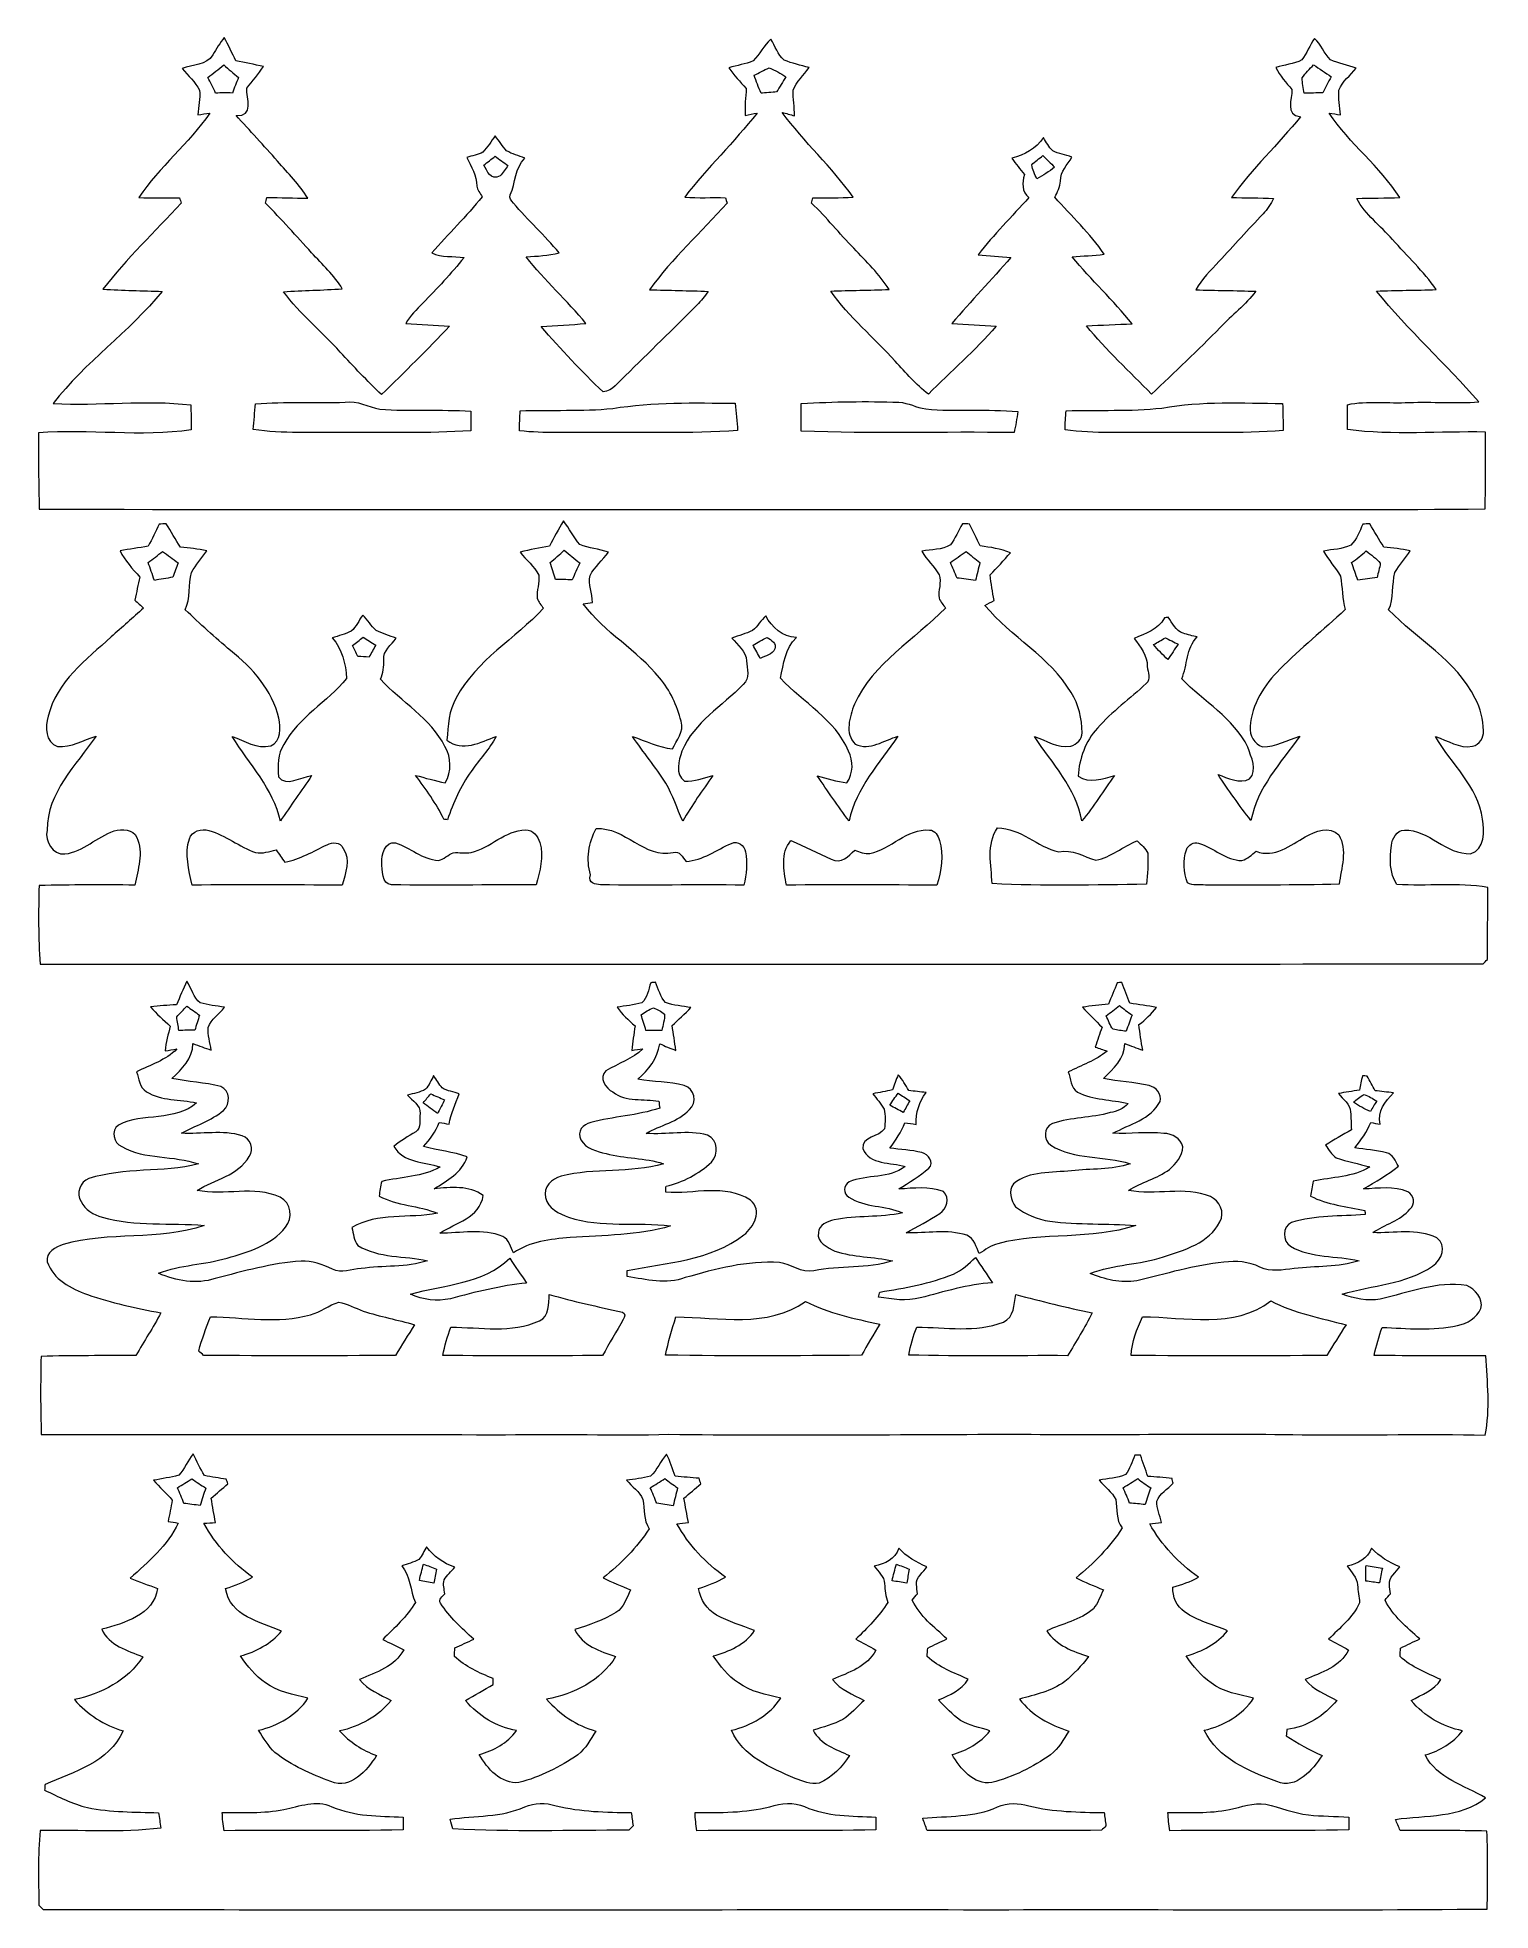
# Model space of a CAD drawing. Header units: centimetres. Extents: x -12.6 to 12.6, y -16.3 to 16.3.
import ezdxf

# ---------------------------------------------------------------- set-up
doc = ezdxf.new("R2010")
doc.units = ezdxf.units.CM
doc.header["$MEASUREMENT"] = 0
doc.layers.add('Layer 1', color=7, linetype='Continuous')

msp = doc.modelspace()

# ---------------------------------------------------------------- linework, layer by layer
at = {"layer": 'Layer 1', "color": 251, "lineweight": 9}
for points, knots in [([(-9.57086, 15.97364), (-9.50665, 16.07594), (-9.44421, 16.17966), (-9.36977, 16.27526), (-9.36977, 16.27526), (-9.30098, 16.14015), (-9.23254, 16.00504), (-9.16869, 15.86745), (-9.16869, 15.86745), (-9.00853, 15.8357), (-8.84801, 15.80466), (-8.68785, 15.77185), (-8.68785, 15.77185), (-8.77852, 15.64062), (-8.87553, 15.51362), (-8.97889, 15.39226), (-8.97889, 15.39226), (-8.98207, 15.22152), (-8.84166, 14.89484), (-9.16516, 14.92024), (-9.16516, 14.92024), (-8.92562, 14.6546), (-8.67903, 14.39566), (-8.44444, 14.12544), (-8.44444, 14.12544), (-8.26734, 13.9113), (-8.05779, 13.7208), (-7.91597, 13.47879), (-7.91597, 13.47879), (-8.15304, 13.48444), (-8.39011, 13.49185), (-8.62682, 13.49396), (-8.62682, 13.49396), (-8.63352, 13.46856), (-8.64693, 13.41741), (-8.65363, 13.39201), (-8.65363, 13.39201), (-8.37353, 13.1172), (-8.11635, 12.82051), (-7.85071, 12.53194), (-7.85071, 12.53194), (-7.66762, 12.32909), (-7.45701, 12.14494), (-7.31872, 11.90576), (-7.31872, 11.90576), (-7.65845, 11.88283), (-7.99852, 11.87471), (-8.3379, 11.85496), (-8.3379, 11.85496), (-8.05285, 11.46726), (-7.67679, 11.16104), (-7.35435, 10.80615), (-7.35435, 10.80615), (-7.12258, 10.5518), (-6.88339, 10.3045), (-6.63574, 10.06567), (-6.63574, 10.06567), (-6.23711, 10.45937), (-5.83388, 10.84848), (-5.45253, 11.25876), (-5.45253, 11.25876), (-5.70653, 11.27182), (-5.96088, 11.27993), (-6.21382, 11.30321), (-6.21382, 11.30321), (-6.1415, 11.44009), (-6.02191, 11.5431), (-5.91855, 11.65599), (-5.91855, 11.65599), (-5.66843, 11.90999), (-5.42607, 12.1714), (-5.20135, 12.44833), (-5.20135, 12.44833), (-5.38621, 12.48079), (-5.58976, 12.44163), (-5.76227, 12.52841), (-5.76227, 12.52841), (-5.47475, 12.85896), (-5.15866, 13.16447), (-4.88491, 13.50737), (-4.88491, 13.50737), (-4.92301, 13.56523), (-4.97169, 13.62096), (-4.97945, 13.69258), (-4.97945, 13.69258), (-4.98474, 13.87426), (-5.07611, 14.03089), (-5.15478, 14.18823), (-5.15478, 14.18823), (-5.0613, 14.22104), (-4.95758, 14.23092), (-4.87221, 14.28313), (-4.87221, 14.28313), (-4.79213, 14.36956), (-4.72898, 14.4701), (-4.65842, 14.56429), (-4.65842, 14.56429), (-4.59281, 14.47857), (-4.53883, 14.38155), (-4.46122, 14.30535), (-4.46122, 14.30535), (-4.36456, 14.24503), (-4.24744, 14.22351), (-4.14302, 14.17729), (-4.14302, 14.17729), (-4.32152, 14.00443), (-4.30671, 13.7522), (-4.39702, 13.53841), (-4.39702, 13.53841), (-4.427, 13.48444), (-4.37267, 13.43681), (-4.3441, 13.39624), (-4.3441, 13.39624), (-4.0901, 13.09815), (-3.79835, 12.83392), (-3.54964, 12.53088), (-3.54964, 12.53088), (-3.73485, 12.47867), (-3.92959, 12.47691), (-4.11973, 12.45927), (-4.11973, 12.45927), (-3.80188, 12.04828), (-3.40818, 11.70432), (-3.08257, 11.30004), (-3.08257, 11.30004), (-3.34221, 11.28346), (-3.60221, 11.26899), (-3.8615, 11.24748), (-3.8615, 11.24748), (-3.51825, 10.85589), (-3.16229, 10.46995), (-2.78412, 10.11329), (-2.78412, 10.11329), (-2.61372, 10.12423), (-2.51742, 10.2918), (-2.39818, 10.3934), (-2.39818, 10.3934), (-1.98366, 10.80227), (-1.56597, 11.20761), (-1.15499, 11.62036), (-1.15499, 11.62036), (-1.07985, 11.69303), (-1.01529, 11.77488), (-0.95637, 11.86096), (-0.95637, 11.86096), (-1.29645, 11.87401), (-1.63653, 11.8793), (-1.97626, 11.89059), (-1.97626, 11.89059), (-1.58185, 12.43563), (-1.07738, 12.89177), (-0.6297, 13.39272), (-0.6297, 13.39272), (-0.63605, 13.41671), (-0.64875, 13.46504), (-0.65475, 13.48938), (-0.65475, 13.48938), (-0.89217, 13.49643), (-1.12924, 13.48021), (-1.36595, 13.49996), (-1.36595, 13.49996), (-0.97225, 14.00796), (-0.50552, 14.45564), (-0.10759, 14.96152), (-0.10759, 14.96152), (-0.17674, 14.94882), (-0.24553, 14.93471), (-0.31397, 14.92024), (-0.31397, 14.92024), (-0.32243, 15.07723), (-0.30585, 15.23422), (-0.29562, 15.39085), (-0.29562, 15.39085), (-0.40287, 15.50374), (-0.51082, 15.61698), (-0.59619, 15.74786), (-0.59619, 15.74786), (-0.4579, 15.79161), (-0.31009, 15.80995), (-0.17709, 15.86886), (-0.17709, 15.86886), (-0.06067, 15.9814), (0.00953, 16.13592), (0.13124, 16.24493), (0.13124, 16.24493), (0.2085, 16.12639), (0.24942, 15.9747), (0.36125, 15.88156), (0.36125, 15.88156), (0.49989, 15.82194), (0.65159, 15.79584), (0.79552, 15.75033), (0.79552, 15.75033), (0.70591, 15.6191), (0.57574, 15.51044), (0.52035, 15.3591), (0.52035, 15.3591), (0.51259, 15.21058), (0.54575, 15.06277), (0.54258, 14.91389), (0.54258, 14.91389), (0.47096, 14.934), (0.3997, 14.95446), (0.32809, 14.97316), (0.32809, 14.97316), (0.70944, 14.45564), (1.19204, 14.02172), (1.56528, 13.49749), (1.56528, 13.49749), (1.33104, 13.48232), (1.09538, 13.49326), (0.86114, 13.48726), (0.86114, 13.48726), (0.85584, 13.46468), (0.84491, 13.41882), (0.83962, 13.39624), (0.83962, 13.39624), (1.09856, 13.14683), (1.32363, 12.86567), (1.57551, 12.60955), (1.57551, 12.60955), (1.78753, 12.37919), (2.02072, 12.16258), (2.18723, 11.89482), (2.18723, 11.89482), (1.84856, 11.88177), (1.50989, 11.87648), (1.17193, 11.8666), (1.17193, 11.8666), (1.49296, 11.41399), (1.92265, 11.05592), (2.29306, 10.64599), (2.29306, 10.64599), (2.4751, 10.44526), (2.65642, 10.24135), (2.87021, 10.07308), (2.87021, 10.07308), (3.26144, 10.46925), (3.68618, 10.83296), (4.05025, 11.25524), (4.05025, 11.25524), (3.79272, 11.27217), (3.53519, 11.28593), (3.27837, 11.30392), (3.27837, 11.30392), (3.61069, 11.69339), (3.96629, 12.06239), (4.30284, 12.44833), (4.30284, 12.44833), (4.11304, 12.46597), (3.92395, 12.47761), (3.73486, 12.49878), (3.73486, 12.49878), (4.00862, 12.84732), (4.32048, 13.16306), (4.61751, 13.49149), (4.61751, 13.49149), (4.49087, 13.5938), (4.49933, 13.74761), (4.5399, 13.89013), (4.5399, 13.89013), (4.46653, 13.98503), (4.39174, 14.07816), (4.32189, 14.17483), (4.32189, 14.17483), (4.54519, 14.22809), (4.73499, 14.34557), (4.87081, 14.53325), (4.87081, 14.53325), (4.9209, 14.45564), (4.96288, 14.37026), (5.03132, 14.30641), (5.03132, 14.30641), (5.13398, 14.25067), (5.25498, 14.23903), (5.36293, 14.19317), (5.36293, 14.19317), (5.29026, 14.0577), (5.15832, 13.94975), (5.16891, 13.77866), (5.16891, 13.77866), (5.15374, 13.67917), (5.11528, 13.58639), (5.06731, 13.49855), (5.06731, 13.49855), (5.35799, 13.17153), (5.68184, 12.86884), (5.92773, 12.50513), (5.92773, 12.50513), (5.74146, 12.48573), (5.5559, 12.47549), (5.36964, 12.46103), (5.36964, 12.46103), (5.69843, 12.0571), (6.08789, 11.70609), (6.41245, 11.29792), (6.41245, 11.29792), (6.14786, 11.28487), (5.88363, 11.27499), (5.6194, 11.26335), (5.6194, 11.26335), (5.95983, 10.83437), (6.37223, 10.4696), (6.749, 10.07378), (6.749, 10.07378), (7.15328, 10.45443), (7.5558, 10.83684), (7.94386, 11.23442), (7.94386, 11.23442), (8.14635, 11.44715), (8.38518, 11.62636), (8.56192, 11.86272), (8.56192, 11.86272), (8.21373, 11.87542), (7.86554, 11.87754), (7.5177, 11.88812), (7.5177, 11.88812), (7.62142, 12.07721), (7.77911, 12.22608), (7.92304, 12.38377), (7.92304, 12.38377), (8.17845, 12.65788), (8.43069, 12.93516), (8.68751, 13.20821), (8.68751, 13.20821), (8.76548, 13.28583), (8.82474, 13.37931), (8.87201, 13.47844), (8.87201, 13.47844), (8.62648, 13.48832), (8.38236, 13.48691), (8.13753, 13.4922), (8.13753, 13.4922), (8.50089, 13.99209), (8.95033, 14.42036), (9.34086, 14.89802), (9.34086, 14.89802), (9.05934, 14.92659), (9.19939, 15.20705), (9.19022, 15.36898), (9.19022, 15.36898), (9.08897, 15.49069), (8.98349, 15.61063), (8.90976, 15.75139), (8.90976, 15.75139), (9.05546, 15.80325), (9.22373, 15.80713), (9.36132, 15.88368), (9.36132, 15.88368), (9.45269, 15.99728), (9.49925, 16.13944), (9.58039, 16.26009), (9.58039, 16.26009), (9.69928, 16.15673), (9.74655, 15.99692), (9.85873, 15.88827), (9.85873, 15.88827), (10.00161, 15.82194), (10.16177, 15.79831), (10.30817, 15.73904), (10.30817, 15.73904), (10.20763, 15.61381), (10.0637, 15.51362), (10.00619, 15.3591), (10.00619, 15.3591), (9.99244, 15.21623), (10.02948, 15.07264), (10.0323, 14.92977), (10.0323, 14.92977), (9.96704, 14.94), (9.90213, 14.95058), (9.83721, 14.95976), (9.83721, 14.95976), (10.19564, 14.42918), (10.71634, 14.02948), (11.06523, 13.49396), (11.06523, 13.49396), (10.81653, 13.47844), (10.56605, 13.48832), (10.31805, 13.47597), (10.31805, 13.47597), (10.46657, 13.19375), (10.72904, 12.99902), (10.93718, 12.76336), (10.93718, 12.76336), (11.19329, 12.47585), (11.47728, 12.20915), (11.69741, 11.89094), (11.69741, 11.89094), (11.35098, 11.88071), (11.00491, 11.87895), (10.65919, 11.86695), (10.65919, 11.86695), (11.2067, 11.18398), (11.8671, 10.60189), (12.43789, 9.93938), (12.43789, 9.93938), (12.03467, 9.90868), (11.62968, 9.94608), (11.22645, 9.92914), (11.22645, 9.92914), (10.86944, 9.90868), (10.50608, 9.96548), (10.1533, 9.89104), (10.1533, 9.89104), (10.15366, 9.78274), (10.15436, 9.56649), (10.15471, 9.45819), (10.15471, 9.45819), (10.95129, 9.35376), (11.75562, 9.43243), (12.55607, 9.41409), (12.55607, 9.41409), (12.55713, 8.96924), (12.55819, 8.52438), (12.54831, 8.07953), (12.54831, 8.07953), (9.42305, 8.05307), (6.29779, 8.07565), (3.17254, 8.06824), (3.17254, 8.06824), (-2.07997, 8.07459), (-7.33283, 8.05589), (-12.58534, 8.07741), (-12.58534, 8.07741), (-12.59734, 8.51874), (-12.5991, 8.96006), (-12.60016, 9.40139), (-12.60016, 9.40139), (-11.71751, 9.46771), (-10.82251, 9.32731), (-9.94445, 9.45184), (-9.94445, 9.45184), (-9.94551, 9.56084), (-9.94797, 9.77851), (-9.94903, 9.88716), (-9.94903, 9.88716), (-10.74349, 9.98065), (-11.54676, 9.86847), (-12.34404, 9.91151), (-12.34404, 9.91151), (-11.78736, 10.63188), (-11.02254, 11.15575), (-10.44821, 11.85919), (-10.44821, 11.85919), (-10.79147, 11.87471), (-11.13472, 11.87789), (-11.47762, 11.898), (-11.47762, 11.898), (-11.06734, 12.43316), (-10.57768, 12.90094), (-10.11907, 13.39378), (-10.11907, 13.39378), (-10.12542, 13.41741), (-10.13847, 13.46468), (-10.14482, 13.48797), (-10.14482, 13.48797), (-10.38224, 13.49255), (-10.61966, 13.47879), (-10.85638, 13.49255), (-10.85638, 13.49255), (-10.49866, 14.02454), (-9.98607, 14.43129), (-9.62166, 14.95729), (-9.62166, 14.95729), (-9.6908, 14.94988), (-9.75994, 14.94035), (-9.82909, 14.93118), (-9.82909, 14.93118), (-9.82309, 15.073), (-9.78358, 15.21517), (-9.7984, 15.35769), (-9.7984, 15.35769), (-9.87495, 15.50021), (-9.99736, 15.61204), (-10.10179, 15.7341), (-10.10179, 15.7341), (-9.92504, 15.81454), (-9.67528, 15.7842), (-9.57086, 15.97364), (-9.57086, 15.97364), (-9.57086, 15.97364), (-9.57086, 15.97364), (-9.57086, 15.97364)], [0, 0, 0, 0, 0.00819672, 0.00819672, 0.00819672, 0.00819672, 0.01639344, 0.01639344, 0.01639344, 0.01639344, 0.02459016, 0.02459016, 0.02459016, 0.02459016, 0.03278689, 0.03278689, 0.03278689, 0.03278689, 0.04098361, 0.04098361, 0.04098361, 0.04098361, 0.04918033, 0.04918033, 0.04918033, 0.04918033, 0.05737705, 0.05737705, 0.05737705, 0.05737705, 0.06557377, 0.06557377, 0.06557377, 0.06557377, 0.07377049, 0.07377049, 0.07377049, 0.07377049, 0.08196721, 0.08196721, 0.08196721, 0.08196721, 0.09016393, 0.09016393, 0.09016393, 0.09016393, 0.09836066, 0.09836066, 0.09836066, 0.09836066, 0.10655738, 0.10655738, 0.10655738, 0.10655738, 0.1147541, 0.1147541, 0.1147541, 0.1147541, 0.12295082, 0.12295082, 0.12295082, 0.12295082, 0.13114754, 0.13114754, 0.13114754, 0.13114754, 0.13934426, 0.13934426, 0.13934426, 0.13934426, 0.14754098, 0.14754098, 0.14754098, 0.14754098, 0.1557377, 0.1557377, 0.1557377, 0.1557377, 0.16393443, 0.16393443, 0.16393443, 0.16393443, 0.17213115, 0.17213115, 0.17213115, 0.17213115, 0.18032787, 0.18032787, 0.18032787, 0.18032787, 0.18852459, 0.18852459, 0.18852459, 0.18852459, 0.19672131, 0.19672131, 0.19672131, 0.19672131, 0.20491803, 0.20491803, 0.20491803, 0.20491803, 0.21311475, 0.21311475, 0.21311475, 0.21311475, 0.22131148, 0.22131148, 0.22131148, 0.22131148, 0.2295082, 0.2295082, 0.2295082, 0.2295082, 0.23770492, 0.23770492, 0.23770492, 0.23770492, 0.24590164, 0.24590164, 0.24590164, 0.24590164, 0.25409836, 0.25409836, 0.25409836, 0.25409836, 0.26229508, 0.26229508, 0.26229508, 0.26229508, 0.2704918, 0.2704918, 0.2704918, 0.2704918, 0.27868852, 0.27868852, 0.27868852, 0.27868852, 0.28688525, 0.28688525, 0.28688525, 0.28688525, 0.29508197, 0.29508197, 0.29508197, 0.29508197, 0.30327869, 0.30327869, 0.30327869, 0.30327869, 0.31147541, 0.31147541, 0.31147541, 0.31147541, 0.31967213, 0.31967213, 0.31967213, 0.31967213, 0.32786885, 0.32786885, 0.32786885, 0.32786885, 0.33606557, 0.33606557, 0.33606557, 0.33606557, 0.3442623, 0.3442623, 0.3442623, 0.3442623, 0.35245902, 0.35245902, 0.35245902, 0.35245902, 0.36065574, 0.36065574, 0.36065574, 0.36065574, 0.36885246, 0.36885246, 0.36885246, 0.36885246, 0.37704918, 0.37704918, 0.37704918, 0.37704918, 0.3852459, 0.3852459, 0.3852459, 0.3852459, 0.39344262, 0.39344262, 0.39344262, 0.39344262, 0.40163934, 0.40163934, 0.40163934, 0.40163934, 0.40983607, 0.40983607, 0.40983607, 0.40983607, 0.41803279, 0.41803279, 0.41803279, 0.41803279, 0.42622951, 0.42622951, 0.42622951, 0.42622951, 0.43442623, 0.43442623, 0.43442623, 0.43442623, 0.44262295, 0.44262295, 0.44262295, 0.44262295, 0.45081967, 0.45081967, 0.45081967, 0.45081967, 0.45901639, 0.45901639, 0.45901639, 0.45901639, 0.46721311, 0.46721311, 0.46721311, 0.46721311, 0.47540984, 0.47540984, 0.47540984, 0.47540984, 0.48360656, 0.48360656, 0.48360656, 0.48360656, 0.49180328, 0.49180328, 0.49180328, 0.49180328, 0.5, 0.5, 0.5, 0.5, 0.50819672, 0.50819672, 0.50819672, 0.50819672, 0.51639344, 0.51639344, 0.51639344, 0.51639344, 0.52459016, 0.52459016, 0.52459016, 0.52459016, 0.53278689, 0.53278689, 0.53278689, 0.53278689, 0.54098361, 0.54098361, 0.54098361, 0.54098361, 0.54918033, 0.54918033, 0.54918033, 0.54918033, 0.55737705, 0.55737705, 0.55737705, 0.55737705, 0.56557377, 0.56557377, 0.56557377, 0.56557377, 0.57377049, 0.57377049, 0.57377049, 0.57377049, 0.58196721, 0.58196721, 0.58196721, 0.58196721, 0.59016393, 0.59016393, 0.59016393, 0.59016393, 0.59836066, 0.59836066, 0.59836066, 0.59836066, 0.60655738, 0.60655738, 0.60655738, 0.60655738, 0.6147541, 0.6147541, 0.6147541, 0.6147541, 0.62295082, 0.62295082, 0.62295082, 0.62295082, 0.63114754, 0.63114754, 0.63114754, 0.63114754, 0.63934426, 0.63934426, 0.63934426, 0.63934426, 0.64754098, 0.64754098, 0.64754098, 0.64754098, 0.6557377, 0.6557377, 0.6557377, 0.6557377, 0.66393443, 0.66393443, 0.66393443, 0.66393443, 0.67213115, 0.67213115, 0.67213115, 0.67213115, 0.68032787, 0.68032787, 0.68032787, 0.68032787, 0.68852459, 0.68852459, 0.68852459, 0.68852459, 0.69672131, 0.69672131, 0.69672131, 0.69672131, 0.70491803, 0.70491803, 0.70491803, 0.70491803, 0.71311475, 0.71311475, 0.71311475, 0.71311475, 0.72131148, 0.72131148, 0.72131148, 0.72131148, 0.7295082, 0.7295082, 0.7295082, 0.7295082, 0.73770492, 0.73770492, 0.73770492, 0.73770492, 0.74590164, 0.74590164, 0.74590164, 0.74590164, 0.75409836, 0.75409836, 0.75409836, 0.75409836, 0.76229508, 0.76229508, 0.76229508, 0.76229508, 0.7704918, 0.7704918, 0.7704918, 0.7704918, 0.77868852, 0.77868852, 0.77868852, 0.77868852, 0.78688525, 0.78688525, 0.78688525, 0.78688525, 0.79508197, 0.79508197, 0.79508197, 0.79508197, 0.80327869, 0.80327869, 0.80327869, 0.80327869, 0.81147541, 0.81147541, 0.81147541, 0.81147541, 0.81967213, 0.81967213, 0.81967213, 0.81967213, 0.82786885, 0.82786885, 0.82786885, 0.82786885, 0.83606557, 0.83606557, 0.83606557, 0.83606557, 0.8442623, 0.8442623, 0.8442623, 0.8442623, 0.85245902, 0.85245902, 0.85245902, 0.85245902, 0.86065574, 0.86065574, 0.86065574, 0.86065574, 0.86885246, 0.86885246, 0.86885246, 0.86885246, 0.87704918, 0.87704918, 0.87704918, 0.87704918, 0.8852459, 0.8852459, 0.8852459, 0.8852459, 0.89344262, 0.89344262, 0.89344262, 0.89344262, 0.90163934, 0.90163934, 0.90163934, 0.90163934, 0.90983607, 0.90983607, 0.90983607, 0.90983607, 0.91803279, 0.91803279, 0.91803279, 0.91803279, 0.92622951, 0.92622951, 0.92622951, 0.92622951, 0.93442623, 0.93442623, 0.93442623, 0.93442623, 0.94262295, 0.94262295, 0.94262295, 0.94262295, 0.95081967, 0.95081967, 0.95081967, 0.95081967, 0.95901639, 0.95901639, 0.95901639, 0.95901639, 0.96721311, 0.96721311, 0.96721311, 0.96721311, 0.97540984, 0.97540984, 0.97540984, 0.97540984, 0.98360656, 0.98360656, 0.98360656, 0.98360656, 1, 1, 1, 1]), ([(-9.65693, 15.57994), (-9.60825, 15.49104), (-9.56345, 15.40038), (-9.5197, 15.30901), (-9.5197, 15.30901), (-9.42269, 15.31112), (-9.32567, 15.31077), (-9.22866, 15.30936), (-9.22866, 15.30936), (-9.19621, 15.40038), (-9.15916, 15.49033), (-9.12106, 15.57888), (-9.12106, 15.57888), (-9.20996, 15.64908), (-9.29569, 15.72317), (-9.37859, 15.80043), (-9.37859, 15.80043), (-9.46855, 15.72317), (-9.56204, 15.65049), (-9.65693, 15.57994), (-9.65693, 15.57994), (-9.65693, 15.57994), (-9.65693, 15.57994), (-9.65693, 15.57994)], [0, 0, 0, 0, 0.14285714, 0.14285714, 0.14285714, 0.14285714, 0.28571429, 0.28571429, 0.28571429, 0.28571429, 0.42857143, 0.42857143, 0.42857143, 0.42857143, 0.57142857, 0.57142857, 0.57142857, 0.57142857, 0.71428571, 0.71428571, 0.71428571, 0.71428571, 1, 1, 1, 1]), ([(-0.15945, 15.61769), (-0.12241, 15.51291), (-0.0829, 15.4099), (-0.0388, 15.30759), (-0.0388, 15.30759), (0.02858, 15.31253), (0.16369, 15.32276), (0.23108, 15.3277), (0.23108, 15.3277), (0.28505, 15.41554), (0.34044, 15.50409), (0.39406, 15.59264), (0.39406, 15.59264), (0.29881, 15.64626), (0.20815, 15.71223), (0.10302, 15.74504), (0.10302, 15.74504), (0.01165, 15.71082), (-0.07302, 15.66073), (-0.15945, 15.61769), (-0.15945, 15.61769), (-0.15945, 15.61769), (-0.15945, 15.61769), (-0.15945, 15.61769)], [0, 0, 0, 0, 0.14285714, 0.14285714, 0.14285714, 0.14285714, 0.28571429, 0.28571429, 0.28571429, 0.28571429, 0.42857143, 0.42857143, 0.42857143, 0.42857143, 0.57142857, 0.57142857, 0.57142857, 0.57142857, 0.71428571, 0.71428571, 0.71428571, 0.71428571, 1, 1, 1, 1]), ([(9.37049, 15.57394), (9.36767, 15.48293), (9.3913, 15.39403), (9.40224, 15.30407), (9.40224, 15.30407), (9.50984, 15.3083), (9.61779, 15.31148), (9.72609, 15.31077), (9.72609, 15.31077), (9.77195, 15.40602), (9.82028, 15.49986), (9.8732, 15.59158), (9.8732, 15.59158), (9.77019, 15.66073), (9.66753, 15.73093), (9.56522, 15.80043), (9.56522, 15.80043), (9.50137, 15.72387), (9.42199, 15.65967), (9.37049, 15.57394), (9.37049, 15.57394), (9.37049, 15.57394), (9.37049, 15.57394), (9.37049, 15.57394)], [0, 0, 0, 0, 0.14285714, 0.14285714, 0.14285714, 0.14285714, 0.28571429, 0.28571429, 0.28571429, 0.28571429, 0.42857143, 0.42857143, 0.42857143, 0.42857143, 0.57142857, 0.57142857, 0.57142857, 0.57142857, 0.71428571, 0.71428571, 0.71428571, 0.71428571, 1, 1, 1, 1]), ([(-4.85916, 14.05594), (-4.79283, 13.95293), (-4.74732, 13.78395), (-4.57482, 13.8672), (-4.57482, 13.8672), (-4.52155, 13.92118), (-4.48098, 13.98609), (-4.43794, 14.04818), (-4.43794, 14.04818), (-4.51308, 14.10109), (-4.58716, 14.15507), (-4.66054, 14.20975), (-4.66054, 14.20975), (-4.72651, 14.15824), (-4.79283, 14.10674), (-4.85916, 14.05594), (-4.85916, 14.05594), (-4.85916, 14.05594), (-4.85916, 14.05594), (-4.85916, 14.05594)], [0, 0, 0, 0, 0.16666667, 0.16666667, 0.16666667, 0.16666667, 0.33333333, 0.33333333, 0.33333333, 0.33333333, 0.5, 0.5, 0.5, 0.5, 0.66666667, 0.66666667, 0.66666667, 0.66666667, 1, 1, 1, 1]), ([(4.66655, 14.05911), (4.68419, 13.97515), (4.72194, 13.89684), (4.75369, 13.81746), (4.75369, 13.81746), (4.86305, 13.87567), (4.96712, 13.94305), (5.06519, 14.01854), (5.06519, 14.01854), (4.99746, 14.08698), (4.92937, 14.15472), (4.86164, 14.22245), (4.86164, 14.22245), (4.79531, 14.16953), (4.72441, 14.1212), (4.66655, 14.05911), (4.66655, 14.05911), (4.66655, 14.05911), (4.66655, 14.05911), (4.66655, 14.05911)], [0, 0, 0, 0, 0.16666667, 0.16666667, 0.16666667, 0.16666667, 0.33333333, 0.33333333, 0.33333333, 0.33333333, 0.5, 0.5, 0.5, 0.5, 0.66666667, 0.66666667, 0.66666667, 0.66666667, 1, 1, 1, 1]), ([(-8.82579, 9.90692), (-8.83919, 9.75769), (-8.85401, 9.60918), (-8.86671, 9.4596), (-8.86671, 9.4596), (-8.34989, 9.3834), (-7.82566, 9.41127), (-7.30496, 9.40739), (-7.30496, 9.40739), (-6.56448, 9.41621), (-5.82259, 9.38587), (-5.08282, 9.43878), (-5.08282, 9.43878), (-5.08246, 9.55097), (-5.08529, 9.66491), (-5.08282, 9.77639), (-5.08282, 9.77639), (-5.61022, 9.8159), (-6.14009, 9.77004), (-6.66644, 9.8159), (-6.66644, 9.8159), (-6.87034, 9.8473), (-7.0552, 9.97042), (-7.26933, 9.93267), (-7.26933, 9.93267), (-7.78827, 9.91962), (-8.30791, 9.94608), (-8.82579, 9.90692), (-8.82579, 9.90692), (-8.82579, 9.90692), (-8.82579, 9.90692), (-8.82579, 9.90692)], [0, 0, 0, 0, 0.11111111, 0.11111111, 0.11111111, 0.11111111, 0.22222222, 0.22222222, 0.22222222, 0.22222222, 0.33333333, 0.33333333, 0.33333333, 0.33333333, 0.44444444, 0.44444444, 0.44444444, 0.44444444, 0.55555556, 0.55555556, 0.55555556, 0.55555556, 0.66666667, 0.66666667, 0.66666667, 0.66666667, 0.77777778, 0.77777778, 0.77777778, 0.77777778, 1, 1, 1, 1]), ([(-2.61725, 9.82613), (-3.15206, 9.77322), (-3.69005, 9.80391), (-4.22627, 9.78592), (-4.22627, 9.78592), (-4.23156, 9.6695), (-4.2365, 9.55379), (-4.23897, 9.43667), (-4.23897, 9.43667), (-3.8047, 9.38904), (-3.36655, 9.41303), (-2.93052, 9.40774), (-2.93052, 9.40774), (-2.10255, 9.41797), (-1.27282, 9.38234), (-0.44591, 9.44019), (-0.44591, 9.44019), (-0.45472, 9.59894), (-0.47307, 9.75734), (-0.48894, 9.91539), (-0.48894, 9.91539), (-1.19873, 9.92491), (-1.91417, 9.93691), (-2.61725, 9.82613), (-2.61725, 9.82613), (-2.61725, 9.82613), (-2.61725, 9.82613), (-2.61725, 9.82613)], [0, 0, 0, 0, 0.125, 0.125, 0.125, 0.125, 0.25, 0.25, 0.25, 0.25, 0.375, 0.375, 0.375, 0.375, 0.5, 0.5, 0.5, 0.5, 0.625, 0.625, 0.625, 0.625, 0.75, 0.75, 0.75, 0.75, 1, 1, 1, 1]), ([(0.66111, 9.90974), (0.65723, 9.75099), (0.65547, 9.59224), (0.65794, 9.43314), (0.65794, 9.43314), (1.89054, 9.37528), (3.12597, 9.42785), (4.35963, 9.40492), (4.35963, 9.40492), (4.3875, 9.52663), (4.40655, 9.65045), (4.42631, 9.77357), (4.42631, 9.77357), (3.89326, 9.81978), (3.35633, 9.76722), (2.82399, 9.81731), (2.82399, 9.81731), (2.66454, 9.83954), (2.52025, 9.92456), (2.35903, 9.93303), (2.35903, 9.93303), (1.79282, 9.95243), (1.22591, 9.94608), (0.66111, 9.90974), (0.66111, 9.90974), (0.66111, 9.90974), (0.66111, 9.90974), (0.66111, 9.90974)], [0, 0, 0, 0, 0.125, 0.125, 0.125, 0.125, 0.25, 0.25, 0.25, 0.25, 0.375, 0.375, 0.375, 0.375, 0.5, 0.5, 0.5, 0.5, 0.625, 0.625, 0.625, 0.625, 0.75, 0.75, 0.75, 0.75, 1, 1, 1, 1]), ([(6.93068, 9.83319), (6.37717, 9.76969), (5.81943, 9.80497), (5.26416, 9.78627), (5.26416, 9.78627), (5.26028, 9.67514), (5.24616, 9.56755), (5.24546, 9.45536), (5.24546, 9.45536), (5.76157, 9.37846), (6.28615, 9.41409), (6.80615, 9.40774), (6.80615, 9.40774), (7.55016, 9.41726), (8.29558, 9.3834), (9.03853, 9.4409), (9.03853, 9.4409), (9.03817, 9.59718), (9.03041, 9.75381), (9.029, 9.90974), (9.029, 9.90974), (8.32909, 9.92068), (7.62353, 9.95807), (6.93068, 9.83319)], [0, 0, 0, 0, 0.14285714, 0.14285714, 0.14285714, 0.14285714, 0.28571429, 0.28571429, 0.28571429, 0.28571429, 0.42857143, 0.42857143, 0.42857143, 0.42857143, 0.57142857, 0.57142857, 0.57142857, 0.57142857, 0.71428571, 0.71428571, 0.71428571, 0.71428571, 1, 1, 1, 1]), ([(-3.4745, 7.86928), (-3.36585, 7.74298), (-3.30058, 7.58353), (-3.18805, 7.46041), (-3.18805, 7.46041), (-3.03353, 7.38914), (-2.85361, 7.38668), (-2.6931, 7.32741), (-2.6931, 7.32741), (-2.79399, 7.18841), (-2.92699, 7.0727), (-3.01166, 6.92277), (-3.01166, 6.92277), (-3.04094, 6.7672), (-2.97603, 6.60915), (-2.9665, 6.45428), (-2.9665, 6.45428), (-3.02048, 6.44511), (-3.07445, 6.43594), (-3.12807, 6.42606), (-3.12807, 6.42606), (-2.75836, 5.92794), (-2.18898, 5.62279), (-1.80234, 5.13983), (-1.80234, 5.13983), (-1.61607, 4.92605), (-1.50247, 4.659), (-1.42769, 4.38842), (-1.42769, 4.38842), (-1.37336, 4.20462), (-1.50706, 4.05786), (-1.57973, 3.90617), (-1.57973, 3.90617), (-1.8228, 3.93863), (-2.04505, 4.04128), (-2.27329, 4.12383), (-2.27329, 4.12383), (-2.08456, 3.84937), (-1.87289, 3.59114), (-1.69227, 3.31103), (-1.69227, 3.31103), (-1.57197, 3.1029), (-1.4993, 2.87183), (-1.40052, 2.65275), (-1.40052, 2.65275), (-1.23719, 2.92404), (-1.0608, 3.18756), (-0.87382, 3.44297), (-0.87382, 3.44297), (-1.0354, 3.39535), (-1.19944, 3.34349), (-1.36983, 3.34596), (-1.36983, 3.34596), (-1.53599, 3.46731), (-1.47072, 3.70756), (-1.41357, 3.86948), (-1.41357, 3.86948), (-1.20261, 4.37431), (-0.71014, 4.64877), (-0.34819, 5.02836), (-0.34819, 5.02836), (-0.22542, 5.13172), (-0.28398, 5.30246), (-0.28927, 5.43687), (-0.28927, 5.43687), (-0.29915, 5.60585), (-0.44626, 5.71275), (-0.54398, 5.83445), (-0.54398, 5.83445), (-0.42403, 5.87643), (-0.30056, 5.90995), (-0.18556, 5.96498), (-0.18556, 5.96498), (-0.09912, 6.04083), (-0.03845, 6.14102), (0.04234, 6.22251), (0.04234, 6.22251), (0.15452, 6.01613), (0.3295, 5.85844), (0.57503, 5.84186), (0.57503, 5.84186), (0.38277, 5.65313), (0.34961, 5.38784), (0.30234, 5.1349), (0.30234, 5.1349), (0.68863, 4.70803), (1.24955, 4.42475), (1.47956, 3.87019), (1.47956, 3.87019), (1.5741, 3.69556), (1.56316, 3.48072), (1.45451, 3.31562), (1.45451, 3.31562), (1.27847, 3.34208), (1.10773, 3.389), (0.93804, 3.4405), (0.93804, 3.4405), (1.11619, 3.17486), (1.29964, 2.91204), (1.49155, 2.65522), (1.49155, 2.65522), (1.61326, 3.22743), (2.02213, 3.65923), (2.34104, 4.12807), (2.34104, 4.12807), (2.10362, 4.05716), (1.85068, 3.86878), (1.59844, 3.98907), (1.59844, 3.98907), (1.40724, 4.17428), (1.50707, 4.46568), (1.58327, 4.68299), (1.58327, 4.68299), (1.91347, 5.40583), (2.63173, 5.80588), (3.16901, 6.35374), (3.16901, 6.35374), (3.1295, 6.41019), (3.08187, 6.4624), (3.05577, 6.52625), (3.05577, 6.52625), (3.03742, 6.66242), (3.10269, 6.80283), (3.05894, 6.93477), (3.05894, 6.93477), (2.97145, 7.07976), (2.83881, 7.193), (2.75767, 7.34293), (2.75767, 7.34293), (2.92242, 7.38033), (3.10974, 7.36092), (3.2565, 7.45264), (3.2565, 7.45264), (3.33446, 7.56906), (3.3962, 7.69571), (3.46076, 7.81989), (3.46076, 7.81989), (3.50203, 7.81883), (3.54401, 7.81777), (3.58599, 7.81671), (3.58599, 7.81671), (3.64632, 7.69006), (3.70805, 7.56342), (3.77226, 7.43818), (3.77226, 7.43818), (3.94794, 7.40784), (4.12927, 7.38879), (4.29508, 7.31683), (4.29508, 7.31683), (4.1843, 7.18206), (4.0626, 7.05718), (3.94336, 6.93018), (3.94336, 6.93018), (3.96205, 6.78201), (3.9864, 6.6342), (4.01215, 6.48674), (4.01215, 6.48674), (3.95923, 6.45781), (3.90631, 6.42924), (3.8541, 6.39996), (3.8541, 6.39996), (4.30848, 5.84962), (4.98193, 5.51025), (5.35059, 4.88513), (5.35059, 4.88513), (5.48358, 4.67946), (5.54391, 4.4304), (5.54109, 4.18663), (5.54109, 4.18663), (5.54426, 4.07374), (5.44795, 3.98308), (5.34529, 3.9545), (5.34529, 3.9545), (5.11493, 3.91146), (4.91949, 4.05363), (4.71276, 4.12383), (4.71276, 4.12383), (5.01933, 3.6557), (5.44125, 3.22813), (5.53615, 2.65416), (5.53615, 2.65416), (5.75028, 2.8997), (5.9108, 3.18615), (6.10659, 3.4458), (6.10659, 3.4458), (5.90198, 3.38476), (5.66773, 3.30257), (5.47335, 3.43415), (5.47335, 3.43415), (5.49417, 3.73754), (5.59753, 4.04269), (5.81026, 4.266), (5.81026, 4.266), (6.06002, 4.55987), (6.38034, 4.77894), (6.65763, 5.04388), (6.65763, 5.04388), (6.74829, 5.12043), (6.68268, 5.24002), (6.67491, 5.33704), (6.67491, 5.33704), (6.67985, 5.53142), (6.55497, 5.67994), (6.44984, 5.82775), (6.44984, 5.82775), (6.6474, 5.91312), (6.86541, 5.97839), (6.97266, 6.18335), (6.97266, 6.18335), (6.98959, 6.18653), (7.02311, 6.19252), (7.04004, 6.19535), (7.04004, 6.19535), (7.11377, 6.0948), (7.1688, 5.95793), (7.29933, 5.91983), (7.29933, 5.91983), (7.37941, 5.89372), (7.46126, 5.87114), (7.54486, 5.85244), (7.54486, 5.85244), (7.34378, 5.65383), (7.38082, 5.36632), (7.27358, 5.12643), (7.27358, 5.12643), (7.65669, 4.73096), (8.16999, 4.44204), (8.42575, 3.93757), (8.42575, 3.93757), (8.47831, 3.76576), (8.59896, 3.53787), (8.45362, 3.38618), (8.45362, 3.38618), (8.27582, 3.29057), (8.0765, 3.40346), (7.90505, 3.46273), (7.90505, 3.46273), (8.08955, 3.19179), (8.27159, 2.91874), (8.47831, 2.66369), (8.47831, 2.66369), (8.58838, 3.23413), (8.9969, 3.67016), (9.32604, 4.12701), (9.32604, 4.12701), (9.10943, 4.06739), (8.91047, 3.94109), (8.67904, 3.94392), (8.67904, 3.94392), (8.53934, 3.98731), (8.43986, 4.14676), (8.46597, 4.29352), (8.46597, 4.29352), (8.48854, 4.68369), (8.71397, 5.02306), (8.98138, 5.29259), (8.98138, 5.29259), (9.33944, 5.65877), (9.74126, 5.97768), (10.1145, 6.32799), (10.1145, 6.32799), (10.06617, 6.51814), (10.06476, 6.7164), (10.03583, 6.90937), (10.03583, 6.90937), (9.94904, 7.06247), (9.82204, 7.18983), (9.74055, 7.34681), (9.74055, 7.34681), (9.89719, 7.37997), (10.06864, 7.37292), (10.21222, 7.45053), (10.21222, 7.45053), (10.31911, 7.54543), (10.36426, 7.68759), (10.42036, 7.81495), (10.42036, 7.81495), (10.46057, 7.81706), (10.50114, 7.81918), (10.54171, 7.82094), (10.54171, 7.82094), (10.6225, 7.68407), (10.70328, 7.54789), (10.78901, 7.41313), (10.78901, 7.41313), (10.94176, 7.40149), (11.09522, 7.38174), (11.24586, 7.35246), (11.24586, 7.35246), (11.1626, 7.22299), (11.05641, 7.10833), (10.98163, 6.97357), (10.98163, 6.97357), (10.92236, 6.76191), (10.96787, 6.52801), (10.87085, 6.32481), (10.87085, 6.32481), (11.36792, 5.8087), (12.04701, 5.4471), (12.37545, 4.78494), (12.37545, 4.78494), (12.47141, 4.61314), (12.51092, 4.41593), (12.52115, 4.22085), (12.52115, 4.22085), (12.52997, 4.10196), (12.44671, 3.98308), (12.33065, 3.95309), (12.33065, 3.95309), (12.09711, 3.90723), (11.89955, 4.05575), (11.68824, 4.12242), (11.68824, 4.12242), (11.956, 3.64018), (12.4259, 3.26023), (12.50386, 2.68591), (12.50386, 2.68591), (12.54126, 2.48236), (12.54725, 2.15569), (12.29608, 2.08443), (12.29608, 2.08443), (11.86604, 2.06643), (11.57429, 2.50388), (11.14531, 2.49612), (11.14531, 2.49612), (11.00808, 2.49047), (10.934, 2.34548), (10.91813, 2.22518), (10.91813, 2.22518), (10.88638, 2.00188), (10.88708, 1.74682), (11.01161, 1.54997), (11.01161, 1.54997), (11.53831, 1.51363), (12.07347, 1.58807), (12.59699, 1.49987), (12.59699, 1.49987), (12.59417, 1.08183), (12.59064, 0.66379), (12.58712, 0.24504), (12.58712, 0.24504), (12.56172, 0.22035), (12.53702, 0.19565), (12.51268, 0.17025), (12.51268, 0.17025), (4.15185, 0.16073), (-4.20934, 0.16814), (-12.57017, 0.16673), (-12.57017, 0.16673), (-12.60157, 0.62075), (-12.60227, 1.07619), (-12.58816, 1.53092), (-12.58816, 1.53092), (-12.03395, 1.54609), (-11.47938, 1.54362), (-10.92517, 1.53974), (-10.92517, 1.53974), (-10.86837, 1.80679), (-10.77136, 2.10524), (-10.88883, 2.367), (-10.88883, 2.367), (-10.9541, 2.51623), (-11.14636, 2.5134), (-11.28324, 2.4806), (-11.28324, 2.4806), (-11.58204, 2.37617), (-11.8177, 2.12394), (-12.13908, 2.08019), (-12.13908, 2.08019), (-12.35568, 2.06326), (-12.49256, 2.29821), (-12.45093, 2.49506), (-12.45093, 2.49506), (-12.44846, 3.14735), (-11.94364, 3.62748), (-11.59897, 4.12913), (-11.59897, 4.12913), (-11.82052, 4.06421), (-12.02901, 3.92381), (-12.26819, 3.95133), (-12.26819, 3.95133), (-12.48515, 4.018), (-12.48233, 4.29211), (-12.43012, 4.47379), (-12.43012, 4.47379), (-12.28407, 5.07386), (-11.76866, 5.46192), (-11.33474, 5.85386), (-11.33474, 5.85386), (-11.14566, 6.01931), (-10.96256, 6.19146), (-10.77101, 6.35374), (-10.77101, 6.35374), (-10.8211, 6.40207), (-10.8719, 6.44899), (-10.92376, 6.49521), (-10.92376, 6.49521), (-10.89554, 6.62891), (-10.86767, 6.76191), (-10.83839, 6.8949), (-10.83839, 6.8949), (-10.96433, 7.03743), (-11.09697, 7.17783), (-11.18093, 7.35069), (-11.18093, 7.35069), (-11.0183, 7.37891), (-10.85461, 7.4029), (-10.69163, 7.42936), (-10.69163, 7.42936), (-10.62637, 7.55707), (-10.56075, 7.68442), (-10.50113, 7.81459), (-10.50113, 7.81459), (-10.46021, 7.81706), (-10.41893, 7.81918), (-10.37766, 7.8213), (-10.37766, 7.8213), (-10.29722, 7.68407), (-10.21573, 7.54789), (-10.13071, 7.41313), (-10.13071, 7.41313), (-9.97761, 7.40149), (-9.82486, 7.38174), (-9.67387, 7.35246), (-9.67387, 7.35246), (-9.75712, 7.22299), (-9.86331, 7.10833), (-9.9381, 6.97357), (-9.9381, 6.97357), (-9.99701, 6.76226), (-9.95291, 6.52943), (-10.04781, 6.32623), (-10.04781, 6.32623), (-9.79169, 6.08316), (-9.53346, 5.84186), (-9.25971, 5.6182), (-9.25971, 5.6182), (-8.88117, 5.31446), (-8.53475, 4.92499), (-8.42256, 4.44098), (-8.42256, 4.44098), (-8.38799, 4.28223), (-8.376, 4.03423), (-8.56226, 3.96191), (-8.56226, 3.96191), (-8.80321, 3.89347), (-9.01241, 4.05328), (-9.23219, 4.12172), (-9.23219, 4.12172), (-8.93127, 3.64441), (-8.51817, 3.21649), (-8.39293, 2.64958), (-8.39293, 2.64958), (-8.22219, 2.92016), (-8.02534, 3.17345), (-7.85212, 3.44227), (-7.85212, 3.44227), (-8.03204, 3.4211), (-8.29662, 3.23801), (-8.4275, 3.42392), (-8.4275, 3.42392), (-8.44444, 3.61372), (-8.44091, 3.81833), (-8.33472, 3.98378), (-8.33472, 3.98378), (-8.08072, 4.46215), (-7.57202, 4.71721), (-7.24464, 5.13172), (-7.24464, 5.13172), (-7.25663, 5.38713), (-7.31978, 5.64043), (-7.49229, 5.83728), (-7.49229, 5.83728), (-7.38152, 5.87396), (-7.26439, 5.89725), (-7.16244, 5.95581), (-7.16244, 5.95581), (-7.07284, 6.02848), (-7.03227, 6.14243), (-6.96347, 6.23239), (-6.96347, 6.23239), (-6.87563, 6.15372), (-6.81672, 6.04788), (-6.73064, 5.96745), (-6.73064, 5.96745), (-6.62057, 5.9103), (-6.49851, 5.87608), (-6.3828, 5.83022), (-6.3828, 5.83022), (-6.46182, 5.7131), (-6.61211, 5.61326), (-6.59764, 5.45486), (-6.59764, 5.45486), (-6.59235, 5.33951), (-6.60893, 5.2245), (-6.65444, 5.11796), (-6.65444, 5.11796), (-6.28967, 4.71932), (-5.78661, 4.44063), (-5.53331, 3.94886), (-5.53331, 3.94886), (-5.4176, 3.75236), (-5.41725, 3.51353), (-5.52696, 3.31774), (-5.52696, 3.31774), (-5.703, 3.35019), (-5.87374, 3.4024), (-6.04625, 3.44721), (-6.04625, 3.44721), (-5.86422, 3.20414), (-5.68395, 2.9572), (-5.55095, 2.68274), (-5.55095, 2.68274), (-5.53614, 2.68097), (-5.5065, 2.67745), (-5.49169, 2.67568), (-5.49169, 2.67568), (-5.38409, 2.96849), (-5.26556, 3.26235), (-5.07717, 3.51353), (-5.07717, 3.51353), (-4.93994, 3.72308), (-4.76002, 3.90264), (-4.64079, 4.12454), (-4.64079, 4.12454), (-4.91489, 4.02365), (-5.22675, 3.84655), (-5.49909, 4.06069), (-5.49909, 4.06069), (-5.47757, 4.30975), (-5.46911, 4.57433), (-5.33541, 4.79446), (-5.33541, 4.79446), (-4.98898, 5.4524), (-4.31306, 5.82105), (-3.81987, 6.35092), (-3.81987, 6.35092), (-3.85938, 6.40701), (-3.90736, 6.45958), (-3.9317, 6.52449), (-3.9317, 6.52449), (-3.94123, 6.6596), (-3.88796, 6.79189), (-3.90313, 6.92665), (-3.90313, 6.92665), (-3.97756, 7.08329), (-4.12432, 7.19053), (-4.22768, 7.32741), (-4.22768, 7.32741), (-4.0587, 7.37115), (-3.88619, 7.39902), (-3.7151, 7.43395), (-3.7151, 7.43395), (-3.63713, 7.58035), (-3.56058, 7.72746), (-3.4745, 7.86928), (-3.4745, 7.86928), (-3.4745, 7.86928), (-3.4745, 7.86928), (-3.4745, 7.86928)], [0, 0, 0, 0, 0.0070922, 0.0070922, 0.0070922, 0.0070922, 0.0141844, 0.0141844, 0.0141844, 0.0141844, 0.0212766, 0.0212766, 0.0212766, 0.0212766, 0.02836879, 0.02836879, 0.02836879, 0.02836879, 0.03546099, 0.03546099, 0.03546099, 0.03546099, 0.04255319, 0.04255319, 0.04255319, 0.04255319, 0.04964539, 0.04964539, 0.04964539, 0.04964539, 0.05673759, 0.05673759, 0.05673759, 0.05673759, 0.06382979, 0.06382979, 0.06382979, 0.06382979, 0.07092199, 0.07092199, 0.07092199, 0.07092199, 0.07801418, 0.07801418, 0.07801418, 0.07801418, 0.08510638, 0.08510638, 0.08510638, 0.08510638, 0.09219858, 0.09219858, 0.09219858, 0.09219858, 0.09929078, 0.09929078, 0.09929078, 0.09929078, 0.10638298, 0.10638298, 0.10638298, 0.10638298, 0.11347518, 0.11347518, 0.11347518, 0.11347518, 0.12056738, 0.12056738, 0.12056738, 0.12056738, 0.12765957, 0.12765957, 0.12765957, 0.12765957, 0.13475177, 0.13475177, 0.13475177, 0.13475177, 0.14184397, 0.14184397, 0.14184397, 0.14184397, 0.14893617, 0.14893617, 0.14893617, 0.14893617, 0.15602837, 0.15602837, 0.15602837, 0.15602837, 0.16312057, 0.16312057, 0.16312057, 0.16312057, 0.17021277, 0.17021277, 0.17021277, 0.17021277, 0.17730496, 0.17730496, 0.17730496, 0.17730496, 0.18439716, 0.18439716, 0.18439716, 0.18439716, 0.19148936, 0.19148936, 0.19148936, 0.19148936, 0.19858156, 0.19858156, 0.19858156, 0.19858156, 0.20567376, 0.20567376, 0.20567376, 0.20567376, 0.21276596, 0.21276596, 0.21276596, 0.21276596, 0.21985816, 0.21985816, 0.21985816, 0.21985816, 0.22695035, 0.22695035, 0.22695035, 0.22695035, 0.23404255, 0.23404255, 0.23404255, 0.23404255, 0.24113475, 0.24113475, 0.24113475, 0.24113475, 0.24822695, 0.24822695, 0.24822695, 0.24822695, 0.25531915, 0.25531915, 0.25531915, 0.25531915, 0.26241135, 0.26241135, 0.26241135, 0.26241135, 0.26950355, 0.26950355, 0.26950355, 0.26950355, 0.27659574, 0.27659574, 0.27659574, 0.27659574, 0.28368794, 0.28368794, 0.28368794, 0.28368794, 0.29078014, 0.29078014, 0.29078014, 0.29078014, 0.29787234, 0.29787234, 0.29787234, 0.29787234, 0.30496454, 0.30496454, 0.30496454, 0.30496454, 0.31205674, 0.31205674, 0.31205674, 0.31205674, 0.31914894, 0.31914894, 0.31914894, 0.31914894, 0.32624113, 0.32624113, 0.32624113, 0.32624113, 0.33333333, 0.33333333, 0.33333333, 0.33333333, 0.34042553, 0.34042553, 0.34042553, 0.34042553, 0.34751773, 0.34751773, 0.34751773, 0.34751773, 0.35460993, 0.35460993, 0.35460993, 0.35460993, 0.36170213, 0.36170213, 0.36170213, 0.36170213, 0.36879433, 0.36879433, 0.36879433, 0.36879433, 0.37588652, 0.37588652, 0.37588652, 0.37588652, 0.38297872, 0.38297872, 0.38297872, 0.38297872, 0.39007092, 0.39007092, 0.39007092, 0.39007092, 0.39716312, 0.39716312, 0.39716312, 0.39716312, 0.40425532, 0.40425532, 0.40425532, 0.40425532, 0.41134752, 0.41134752, 0.41134752, 0.41134752, 0.41843972, 0.41843972, 0.41843972, 0.41843972, 0.42553191, 0.42553191, 0.42553191, 0.42553191, 0.43262411, 0.43262411, 0.43262411, 0.43262411, 0.43971631, 0.43971631, 0.43971631, 0.43971631, 0.44680851, 0.44680851, 0.44680851, 0.44680851, 0.45390071, 0.45390071, 0.45390071, 0.45390071, 0.46099291, 0.46099291, 0.46099291, 0.46099291, 0.46808511, 0.46808511, 0.46808511, 0.46808511, 0.4751773, 0.4751773, 0.4751773, 0.4751773, 0.4822695, 0.4822695, 0.4822695, 0.4822695, 0.4893617, 0.4893617, 0.4893617, 0.4893617, 0.4964539, 0.4964539, 0.4964539, 0.4964539, 0.5035461, 0.5035461, 0.5035461, 0.5035461, 0.5106383, 0.5106383, 0.5106383, 0.5106383, 0.5177305, 0.5177305, 0.5177305, 0.5177305, 0.5248227, 0.5248227, 0.5248227, 0.5248227, 0.53191489, 0.53191489, 0.53191489, 0.53191489, 0.53900709, 0.53900709, 0.53900709, 0.53900709, 0.54609929, 0.54609929, 0.54609929, 0.54609929, 0.55319149, 0.55319149, 0.55319149, 0.55319149, 0.56028369, 0.56028369, 0.56028369, 0.56028369, 0.56737589, 0.56737589, 0.56737589, 0.56737589, 0.57446809, 0.57446809, 0.57446809, 0.57446809, 0.58156028, 0.58156028, 0.58156028, 0.58156028, 0.58865248, 0.58865248, 0.58865248, 0.58865248, 0.59574468, 0.59574468, 0.59574468, 0.59574468, 0.60283688, 0.60283688, 0.60283688, 0.60283688, 0.60992908, 0.60992908, 0.60992908, 0.60992908, 0.61702128, 0.61702128, 0.61702128, 0.61702128, 0.62411348, 0.62411348, 0.62411348, 0.62411348, 0.63120567, 0.63120567, 0.63120567, 0.63120567, 0.63829787, 0.63829787, 0.63829787, 0.63829787, 0.64539007, 0.64539007, 0.64539007, 0.64539007, 0.65248227, 0.65248227, 0.65248227, 0.65248227, 0.65957447, 0.65957447, 0.65957447, 0.65957447, 0.66666667, 0.66666667, 0.66666667, 0.66666667, 0.67375887, 0.67375887, 0.67375887, 0.67375887, 0.68085106, 0.68085106, 0.68085106, 0.68085106, 0.68794326, 0.68794326, 0.68794326, 0.68794326, 0.69503546, 0.69503546, 0.69503546, 0.69503546, 0.70212766, 0.70212766, 0.70212766, 0.70212766, 0.70921986, 0.70921986, 0.70921986, 0.70921986, 0.71631206, 0.71631206, 0.71631206, 0.71631206, 0.72340426, 0.72340426, 0.72340426, 0.72340426, 0.73049645, 0.73049645, 0.73049645, 0.73049645, 0.73758865, 0.73758865, 0.73758865, 0.73758865, 0.74468085, 0.74468085, 0.74468085, 0.74468085, 0.75177305, 0.75177305, 0.75177305, 0.75177305, 0.75886525, 0.75886525, 0.75886525, 0.75886525, 0.76595745, 0.76595745, 0.76595745, 0.76595745, 0.77304965, 0.77304965, 0.77304965, 0.77304965, 0.78014184, 0.78014184, 0.78014184, 0.78014184, 0.78723404, 0.78723404, 0.78723404, 0.78723404, 0.79432624, 0.79432624, 0.79432624, 0.79432624, 0.80141844, 0.80141844, 0.80141844, 0.80141844, 0.80851064, 0.80851064, 0.80851064, 0.80851064, 0.81560284, 0.81560284, 0.81560284, 0.81560284, 0.82269504, 0.82269504, 0.82269504, 0.82269504, 0.82978723, 0.82978723, 0.82978723, 0.82978723, 0.83687943, 0.83687943, 0.83687943, 0.83687943, 0.84397163, 0.84397163, 0.84397163, 0.84397163, 0.85106383, 0.85106383, 0.85106383, 0.85106383, 0.85815603, 0.85815603, 0.85815603, 0.85815603, 0.86524823, 0.86524823, 0.86524823, 0.86524823, 0.87234043, 0.87234043, 0.87234043, 0.87234043, 0.87943262, 0.87943262, 0.87943262, 0.87943262, 0.88652482, 0.88652482, 0.88652482, 0.88652482, 0.89361702, 0.89361702, 0.89361702, 0.89361702, 0.90070922, 0.90070922, 0.90070922, 0.90070922, 0.90780142, 0.90780142, 0.90780142, 0.90780142, 0.91489362, 0.91489362, 0.91489362, 0.91489362, 0.92198582, 0.92198582, 0.92198582, 0.92198582, 0.92907801, 0.92907801, 0.92907801, 0.92907801, 0.93617021, 0.93617021, 0.93617021, 0.93617021, 0.94326241, 0.94326241, 0.94326241, 0.94326241, 0.95035461, 0.95035461, 0.95035461, 0.95035461, 0.95744681, 0.95744681, 0.95744681, 0.95744681, 0.96453901, 0.96453901, 0.96453901, 0.96453901, 0.97163121, 0.97163121, 0.97163121, 0.97163121, 0.9787234, 0.9787234, 0.9787234, 0.9787234, 0.9858156, 0.9858156, 0.9858156, 0.9858156, 1, 1, 1, 1]), ([(-10.69234, 7.14608), (-10.65494, 7.04378), (-10.62002, 6.94076), (-10.58403, 6.8374), (-10.58403, 6.8374), (-10.47785, 6.85645), (-10.37131, 6.87374), (-10.26442, 6.88996), (-10.26442, 6.88996), (-10.23725, 6.97604), (-10.20339, 7.06), (-10.16881, 7.14326), (-10.16881, 7.14326), (-10.26124, 7.20817), (-10.35296, 7.27379), (-10.44433, 7.33976), (-10.44433, 7.33976), (-10.52547, 7.27343), (-10.60732, 7.20782), (-10.69234, 7.14608), (-10.69234, 7.14608), (-10.69234, 7.14608), (-10.69234, 7.14608), (-10.69234, 7.14608)], [0, 0, 0, 0, 0.14285714, 0.14285714, 0.14285714, 0.14285714, 0.28571429, 0.28571429, 0.28571429, 0.28571429, 0.42857143, 0.42857143, 0.42857143, 0.42857143, 0.57142857, 0.57142857, 0.57142857, 0.57142857, 0.71428571, 0.71428571, 0.71428571, 0.71428571, 1, 1, 1, 1]), ([(-3.70628, 7.14785), (-3.67312, 7.04977), (-3.64313, 6.95241), (-3.61138, 6.85328), (-3.61138, 6.85328), (-3.51507, 6.85257), (-3.41841, 6.85081), (-3.3221, 6.84516), (-3.3221, 6.84516), (-3.27977, 6.94464), (-3.23532, 7.04272), (-3.18769, 7.14008), (-3.18769, 7.14008), (-3.28012, 7.21276), (-3.37114, 7.28578), (-3.46004, 7.36163), (-3.46004, 7.36163), (-3.53906, 7.28684), (-3.62126, 7.21558), (-3.70628, 7.14785), (-3.70628, 7.14785), (-3.70628, 7.14785), (-3.70628, 7.14785), (-3.70628, 7.14785)], [0, 0, 0, 0, 0.14285714, 0.14285714, 0.14285714, 0.14285714, 0.28571429, 0.28571429, 0.28571429, 0.28571429, 0.42857143, 0.42857143, 0.42857143, 0.42857143, 0.57142857, 0.57142857, 0.57142857, 0.57142857, 0.71428571, 0.71428571, 0.71428571, 0.71428571, 1, 1, 1, 1]), ([(3.25226, 7.14573), (3.29283, 7.05753), (3.33234, 6.96828), (3.36798, 6.87762), (3.36798, 6.87762), (3.47522, 6.86351), (3.58388, 6.84939), (3.69147, 6.83317), (3.69147, 6.83317), (3.7144, 6.93935), (3.74051, 7.04378), (3.76767, 7.1482), (3.76767, 7.1482), (3.68477, 7.20958), (3.60469, 7.27449), (3.52567, 7.34011), (3.52567, 7.34011), (3.43465, 7.27484), (3.34328, 7.20993), (3.25226, 7.14573), (3.25226, 7.14573), (3.25226, 7.14573), (3.25226, 7.14573), (3.25226, 7.14573)], [0, 0, 0, 0, 0.14285714, 0.14285714, 0.14285714, 0.14285714, 0.28571429, 0.28571429, 0.28571429, 0.28571429, 0.42857143, 0.42857143, 0.42857143, 0.42857143, 0.57142857, 0.57142857, 0.57142857, 0.57142857, 0.71428571, 0.71428571, 0.71428571, 0.71428571, 1, 1, 1, 1]), ([(10.22774, 7.14573), (10.26478, 7.04413), (10.29865, 6.94182), (10.33534, 6.83916), (10.33534, 6.83916), (10.44787, 6.85645), (10.55794, 6.87162), (10.67224, 6.88538), (10.67224, 6.88538), (10.68847, 6.96934), (10.71634, 7.05118), (10.72621, 7.1362), (10.72621, 7.1362), (10.65636, 7.2184), (10.5657, 7.27943), (10.4828, 7.34787), (10.4828, 7.34787), (10.39919, 7.27837), (10.31523, 7.20993), (10.22774, 7.14573), (10.22774, 7.14573), (10.22774, 7.14573), (10.22774, 7.14573), (10.22774, 7.14573)], [0, 0, 0, 0, 0.14285714, 0.14285714, 0.14285714, 0.14285714, 0.28571429, 0.28571429, 0.28571429, 0.28571429, 0.42857143, 0.42857143, 0.42857143, 0.42857143, 0.57142857, 0.57142857, 0.57142857, 0.57142857, 0.71428571, 0.71428571, 0.71428571, 0.71428571, 1, 1, 1, 1]), ([(-7.1381, 5.70393), (-7.10706, 5.64113), (-7.07601, 5.57834), (-7.04638, 5.51484), (-7.04638, 5.51484), (-6.98147, 5.51096), (-6.91656, 5.50672), (-6.85129, 5.50214), (-6.85129, 5.50214), (-6.8139, 5.57199), (-6.77615, 5.64184), (-6.73734, 5.71098), (-6.73734, 5.71098), (-6.81002, 5.75684), (-6.88269, 5.8027), (-6.95466, 5.84892), (-6.95466, 5.84892), (-7.01533, 5.80023), (-7.07672, 5.7519), (-7.1381, 5.70393), (-7.1381, 5.70393), (-7.1381, 5.70393), (-7.1381, 5.70393), (-7.1381, 5.70393)], [0, 0, 0, 0, 0.14285714, 0.14285714, 0.14285714, 0.14285714, 0.28571429, 0.28571429, 0.28571429, 0.28571429, 0.42857143, 0.42857143, 0.42857143, 0.42857143, 0.57142857, 0.57142857, 0.57142857, 0.57142857, 0.71428571, 0.71428571, 0.71428571, 0.71428571, 1, 1, 1, 1]), ([(-0.17709, 5.70851), (-0.1344, 5.63337), (-0.09277, 5.55752), (-0.05221, 5.48097), (-0.05221, 5.48097), (0.03528, 5.52577), (0.16369, 5.53812), (0.19897, 5.64501), (0.19897, 5.64501), (0.24272, 5.73356), (0.13547, 5.80447), (0.0695, 5.84433), (0.0695, 5.84433), (-0.0194, 5.81188), (-0.09666, 5.75684), (-0.17709, 5.70851), (-0.17709, 5.70851), (-0.17709, 5.70851), (-0.17709, 5.70851), (-0.17709, 5.70851)], [0, 0, 0, 0, 0.16666667, 0.16666667, 0.16666667, 0.16666667, 0.33333333, 0.33333333, 0.33333333, 0.33333333, 0.5, 0.5, 0.5, 0.5, 0.66666667, 0.66666667, 0.66666667, 0.66666667, 1, 1, 1, 1]), ([(6.9903, 5.83798), (6.92186, 5.79882), (6.85271, 5.76002), (6.78428, 5.72156), (6.78428, 5.72156), (6.85906, 5.62737), (6.94232, 5.53988), (7.03475, 5.46263), (7.03475, 5.46263), (7.09331, 5.55153), (7.15363, 5.63972), (7.21255, 5.72897), (7.21255, 5.72897), (7.15681, 5.75614), (7.04568, 5.81082), (6.9903, 5.83798), (6.9903, 5.83798), (6.9903, 5.83798), (6.9903, 5.83798), (6.9903, 5.83798)], [0, 0, 0, 0, 0.16666667, 0.16666667, 0.16666667, 0.16666667, 0.33333333, 0.33333333, 0.33333333, 0.33333333, 0.5, 0.5, 0.5, 0.5, 0.66666667, 0.66666667, 0.66666667, 0.66666667, 1, 1, 1, 1]), ([(-9.97655, 2.34301), (-10.06122, 2.0809), (-9.98325, 1.8015), (-9.92998, 1.54044), (-9.92998, 1.54044), (-9.06074, 1.54221), (-8.19114, 1.54397), (-7.3219, 1.53797), (-7.3219, 1.53797), (-7.26404, 1.74153), (-7.16703, 1.98283), (-7.30426, 2.17721), (-7.30426, 2.17721), (-7.3473, 2.29327), (-7.49017, 2.28833), (-7.58154, 2.24141), (-7.58154, 2.24141), (-7.82072, 2.12711), (-8.05215, 1.98918), (-8.31567, 1.93591), (-8.31567, 1.93591), (-8.36753, 2.00752), (-8.41868, 2.07949), (-8.46913, 2.15181), (-8.46913, 2.15181), (-8.58414, 2.12641), (-8.70584, 2.07772), (-8.82402, 2.10559), (-8.82402, 2.10559), (-9.10836, 2.20437), (-9.34649, 2.40369), (-9.63577, 2.49083), (-9.63577, 2.49083), (-9.76594, 2.52434), (-9.93316, 2.48201), (-9.97655, 2.34301), (-9.97655, 2.34301), (-9.97655, 2.34301), (-9.97655, 2.34301), (-9.97655, 2.34301)], [0, 0, 0, 0, 0.09090909, 0.09090909, 0.09090909, 0.09090909, 0.18181818, 0.18181818, 0.18181818, 0.18181818, 0.27272727, 0.27272727, 0.27272727, 0.27272727, 0.36363636, 0.36363636, 0.36363636, 0.36363636, 0.45454545, 0.45454545, 0.45454545, 0.45454545, 0.54545455, 0.54545455, 0.54545455, 0.54545455, 0.63636364, 0.63636364, 0.63636364, 0.63636364, 0.72727273, 0.72727273, 0.72727273, 0.72727273, 0.81818182, 0.81818182, 0.81818182, 0.81818182, 1, 1, 1, 1]), ([(-5.07929, 2.10524), (-5.18159, 2.08478), (-5.28566, 2.11088), (-5.38867, 2.10101), (-5.38867, 2.10101), (-5.48004, 2.06714), (-5.55025, 1.98882), (-5.64726, 1.96695), (-5.64726, 1.96695), (-5.92737, 1.98212), (-6.13551, 2.19555), (-6.39409, 2.27316), (-6.39409, 2.27316), (-6.56554, 2.31161), (-6.64633, 2.05832), (-6.6301, 1.93026), (-6.6301, 1.93026), (-6.62093, 1.80961), (-6.64104, 1.55455), (-6.45971, 1.54432), (-6.45971, 1.54432), (-5.62327, 1.52774), (-4.78648, 1.54891), (-3.94969, 1.54256), (-3.94969, 1.54256), (-3.88619, 1.7821), (-3.80682, 2.03398), (-3.88408, 2.28057), (-3.88408, 2.28057), (-3.92006, 2.38605), (-4.00367, 2.50741), (-4.12926, 2.49753), (-4.12926, 2.49753), (-4.49156, 2.49541), (-4.74027, 2.18179), (-5.07929, 2.10524), (-5.07929, 2.10524), (-5.07929, 2.10524), (-5.07929, 2.10524), (-5.07929, 2.10524)], [0, 0, 0, 0, 0.09090909, 0.09090909, 0.09090909, 0.09090909, 0.18181818, 0.18181818, 0.18181818, 0.18181818, 0.27272727, 0.27272727, 0.27272727, 0.27272727, 0.36363636, 0.36363636, 0.36363636, 0.36363636, 0.45454545, 0.45454545, 0.45454545, 0.45454545, 0.54545455, 0.54545455, 0.54545455, 0.54545455, 0.63636364, 0.63636364, 0.63636364, 0.63636364, 0.72727273, 0.72727273, 0.72727273, 0.72727273, 0.81818182, 0.81818182, 0.81818182, 0.81818182, 1, 1, 1, 1]), ([(-2.903, 2.52152), (-3.04059, 2.27669), (-3.08221, 1.98988), (-3.00425, 1.71648), (-3.00425, 1.71648), (-3.05293, 1.56478), (-2.9157, 1.55208), (-2.82645, 1.54397), (-2.82645, 1.54397), (-1.99636, 1.52774), (-1.16592, 1.55173), (-0.33549, 1.53868), (-0.33549, 1.53868), (-0.29245, 1.72812), (-0.27199, 1.92709), (-0.30691, 2.11865), (-0.30691, 2.11865), (-0.33019, 2.22483), (-0.44238, 2.31867), (-0.55174, 2.2647), (-0.55174, 2.2647), (-0.81244, 2.15463), (-1.0481, 1.96801), (-1.34161, 1.95213), (-1.34161, 1.95213), (-1.40405, 2.0181), (-1.45203, 2.14263), (-1.56386, 2.10806), (-1.56386, 2.10806), (-2.07115, 1.99482), (-2.401, 2.55397), (-2.903, 2.52152), (-2.903, 2.52152), (-2.903, 2.52152), (-2.903, 2.52152), (-2.903, 2.52152)], [0, 0, 0, 0, 0.1, 0.1, 0.1, 0.1, 0.2, 0.2, 0.2, 0.2, 0.3, 0.3, 0.3, 0.3, 0.4, 0.4, 0.4, 0.4, 0.5, 0.5, 0.5, 0.5, 0.6, 0.6, 0.6, 0.6, 0.7, 0.7, 0.7, 0.7, 0.8, 0.8, 0.8, 0.8, 1, 1, 1, 1]), ([(1.85421, 2.08936), (1.76213, 2.07596), (1.6757, 2.11935), (1.59068, 2.14722), (1.59068, 2.14722), (1.47956, 2.04668), (1.35503, 1.89075), (1.18146, 1.99059), (1.18146, 1.99059), (0.94369, 2.08795), (0.72003, 2.21848), (0.48014, 2.31161), (0.48014, 2.31161), (0.29458, 2.08831), (0.35949, 1.8015), (0.40147, 1.54009), (0.40147, 1.54009), (1.27353, 1.54221), (2.1456, 1.54468), (3.01767, 1.53727), (3.01767, 1.53727), (3.09493, 1.78774), (3.13867, 2.05867), (3.06635, 2.3162), (3.06635, 2.3162), (3.03742, 2.39558), (2.98662, 2.49541), (2.88996, 2.49682), (2.88996, 2.49682), (2.49273, 2.52187), (2.22392, 2.16556), (1.85421, 2.08936), (1.85421, 2.08936), (1.85421, 2.08936), (1.85421, 2.08936), (1.85421, 2.08936)], [0, 0, 0, 0, 0.1, 0.1, 0.1, 0.1, 0.2, 0.2, 0.2, 0.2, 0.3, 0.3, 0.3, 0.3, 0.4, 0.4, 0.4, 0.4, 0.5, 0.5, 0.5, 0.5, 0.6, 0.6, 0.6, 0.6, 0.7, 0.7, 0.7, 0.7, 0.8, 0.8, 0.8, 0.8, 1, 1, 1, 1]), ([(4.07247, 2.53386), (3.87351, 2.24459), (3.96346, 1.89075), (3.97899, 1.56478), (3.97899, 1.56478), (4.87151, 1.51645), (5.76722, 1.54397), (6.66116, 1.55279), (6.66116, 1.55279), (6.67809, 1.73235), (6.69326, 1.91262), (6.6855, 2.09254), (6.6855, 2.09254), (6.64775, 2.18214), (6.56732, 2.24212), (6.49923, 2.30738), (6.49923, 2.30738), (6.25334, 2.2139), (6.04379, 2.02339), (5.7838, 1.97189), (5.7838, 1.97189), (5.56719, 2.02974), (5.37599, 2.16909), (5.13751, 2.11723), (5.13751, 2.11723), (4.75933, 2.19485), (4.47781, 2.53316), (4.07247, 2.53386), (4.07247, 2.53386), (4.07247, 2.53386), (4.07247, 2.53386), (4.07247, 2.53386)], [0, 0, 0, 0, 0.11111111, 0.11111111, 0.11111111, 0.11111111, 0.22222222, 0.22222222, 0.22222222, 0.22222222, 0.33333333, 0.33333333, 0.33333333, 0.33333333, 0.44444444, 0.44444444, 0.44444444, 0.44444444, 0.55555556, 0.55555556, 0.55555556, 0.55555556, 0.66666667, 0.66666667, 0.66666667, 0.66666667, 0.77777778, 0.77777778, 0.77777778, 0.77777778, 1, 1, 1, 1]), ([(9.42305, 2.38041), (9.1687, 2.22977), (8.88224, 2.00646), (8.56933, 2.12641), (8.56933, 2.12641), (8.49101, 2.06785), (8.4194, 1.99094), (8.32203, 1.9666), (8.32203, 1.9666), (8.03664, 1.96624), (7.83132, 2.19414), (7.56815, 2.26646), (7.56815, 2.26646), (7.48242, 2.29574), (7.38364, 2.23859), (7.35754, 2.15392), (7.35754, 2.15392), (7.28734, 1.96695), (7.31768, 1.76304), (7.372, 1.57713), (7.372, 1.57713), (7.46866, 1.52421), (7.58191, 1.55138), (7.68703, 1.53797), (7.68703, 1.53797), (8.46138, 1.54009), (9.23608, 1.53621), (10.01078, 1.55279), (10.01078, 1.55279), (10.04324, 1.82937), (10.16283, 2.15463), (10.00373, 2.4118), (10.00373, 2.4118), (9.85062, 2.57796), (9.59344, 2.47178), (9.42305, 2.38041)], [0, 0, 0, 0, 0.1, 0.1, 0.1, 0.1, 0.2, 0.2, 0.2, 0.2, 0.3, 0.3, 0.3, 0.3, 0.4, 0.4, 0.4, 0.4, 0.5, 0.5, 0.5, 0.5, 0.6, 0.6, 0.6, 0.6, 0.7, 0.7, 0.7, 0.7, 0.8, 0.8, 0.8, 0.8, 1, 1, 1, 1]), ([(-10.20092, -0.54024), (-10.14024, -0.40407), (-10.08379, -0.26684), (-10.01853, -0.13314), (-10.01853, -0.13314), (-9.93951, -0.25449), (-9.90317, -0.41395), (-9.78958, -0.51026), (-9.78958, -0.51026), (-9.65023, -0.54377), (-9.50806, -0.56176), (-9.3666, -0.58575), (-9.3666, -0.58575), (-9.45867, -0.70287), (-9.5952, -0.79354), (-9.65129, -0.93465), (-9.65129, -0.93465), (-9.65729, -1.068), (-9.61495, -1.19747), (-9.59661, -1.3287), (-9.59661, -1.3287), (-9.70385, -1.29483), (-9.80898, -1.25462), (-9.91481, -1.21687), (-9.91481, -1.21687), (-9.91834, -1.47546), (-10.10214, -1.65819), (-10.27923, -1.82365), (-10.27923, -1.82365), (-9.99877, -1.88185), (-9.70844, -1.89032), (-9.43151, -1.96264), (-9.43151, -1.96264), (-9.26217, -2.02967), (-9.26112, -2.26427), (-9.38106, -2.37927), (-9.38106, -2.37927), (-9.60084, -2.55425), (-9.86931, -2.64527), (-10.11554, -2.77368), (-10.11554, -2.77368), (-9.76347, -2.80049), (-9.39905, -2.70806), (-9.05686, -2.8206), (-9.05686, -2.8206), (-8.91539, -2.86822), (-8.8466, -3.05167), (-8.93515, -3.17655), (-8.93515, -3.17655), (-9.12918, -3.51345), (-9.53593, -3.58048), (-9.84249, -3.76886), (-9.84249, -3.76886), (-9.36589, -3.87082), (-8.85331, -3.67538), (-8.39716, -3.88845), (-8.39716, -3.88845), (-8.20737, -3.98018), (-8.1668, -4.25464), (-8.30615, -4.4081), (-8.30615, -4.4081), (-8.54709, -4.72172), (-8.95667, -4.83813), (-9.31932, -4.94432), (-9.31932, -4.94432), (-9.71091, -5.06038), (-10.13071, -5.06074), (-10.51242, -5.20925), (-10.51242, -5.20925), (-10.20656, -5.34366), (-9.85202, -5.40822), (-9.52817, -5.29992), (-9.52817, -5.29992), (-9.03604, -5.17221), (-8.54286, -5.03569), (-8.0338, -4.99618), (-8.0338, -4.99618), (-7.84366, -4.99159), (-7.65986, -5.05791), (-7.48911, -5.13552), (-7.48911, -5.13552), (-7.33248, -5.21737), (-7.15362, -5.13694), (-6.99099, -5.12917), (-6.99099, -5.12917), (-6.60787, -5.07061), (-6.20571, -5.114), (-5.83388, -4.99053), (-5.83388, -4.99053), (-6.23675, -4.89881), (-6.68407, -4.95455), (-7.04638, -4.7256), (-7.04638, -4.7256), (-7.12399, -4.64446), (-7.11834, -4.51569), (-7.15362, -4.41621), (-7.15362, -4.41621), (-6.70101, -4.14422), (-6.15597, -4.26663), (-5.66137, -4.16468), (-5.66137, -4.16468), (-5.99122, -4.03345), (-6.36164, -4.03274), (-6.67949, -3.86799), (-6.67949, -3.86799), (-6.66467, -3.78227), (-6.6495, -3.6969), (-6.63327, -3.61188), (-6.63327, -3.61188), (-6.29426, -3.53497), (-5.92454, -3.53779), (-5.61657, -3.3607), (-5.61657, -3.3607), (-5.89809, -3.27568), (-6.2558, -3.28591), (-6.42231, -3.00369), (-6.42231, -3.00369), (-6.3066, -2.90244), (-6.16972, -2.83224), (-6.04202, -2.74898), (-6.04202, -2.74898), (-5.93513, -2.68372), (-5.97852, -2.53097), (-5.96617, -2.43219), (-5.96617, -2.43219), (-5.95735, -2.2872), (-6.09635, -2.20641), (-6.18454, -2.11504), (-6.18454, -2.11504), (-6.07977, -2.08047), (-5.96511, -2.06777), (-5.86986, -2.01027), (-5.86986, -2.01027), (-5.80813, -1.94147), (-5.77497, -1.85328), (-5.73016, -1.77355), (-5.73016, -1.77355), (-5.68148, -1.84552), (-5.63774, -1.92207), (-5.57917, -1.98734), (-5.57917, -1.98734), (-5.49204, -2.04519), (-5.37986, -2.05084), (-5.28355, -2.09211), (-5.28355, -2.09211), (-5.35481, -2.2625), (-5.42854, -2.43395), (-5.46276, -2.61704), (-5.46276, -2.61704), (-5.5192, -2.60752), (-5.57565, -2.59764), (-5.63209, -2.58847), (-5.63209, -2.58847), (-5.69242, -2.74616), (-5.78872, -2.88586), (-5.90726, -3.00545), (-5.90726, -3.00545), (-5.65573, -3.07319), (-5.39291, -3.09506), (-5.14773, -3.18678), (-5.14773, -3.18678), (-5.23804, -3.46124), (-5.49274, -3.60024), (-5.72205, -3.73923), (-5.72205, -3.73923), (-5.43101, -3.71312), (-5.1188, -3.6782), (-4.86656, -3.85706), (-4.86656, -3.85706), (-4.93465, -4.24723), (-5.34176, -4.32907), (-5.62433, -4.51181), (-5.62433, -4.51181), (-5.25885, -4.51569), (-4.87715, -4.42609), (-4.52719, -4.57037), (-4.52719, -4.57037), (-4.41748, -4.62223), (-4.39561, -4.76158), (-4.34339, -4.85648), (-4.34339, -4.85648), (-4.05729, -4.65151), (-3.69746, -4.62329), (-3.35914, -4.5866), (-3.35914, -4.5866), (-2.77424, -4.54533), (-2.17804, -4.55662), (-1.61042, -4.38728), (-1.61042, -4.38728), (-2.19992, -4.31249), (-2.80916, -4.42185), (-3.38349, -4.23559), (-3.38349, -4.23559), (-3.54612, -4.17279), (-3.74896, -4.0846), (-3.78283, -3.89128), (-3.78283, -3.89128), (-3.83469, -3.71489), (-3.67276, -3.5639), (-3.51542, -3.52192), (-3.51542, -3.52192), (-2.93369, -3.37199), (-2.3121, -3.47465), (-1.73531, -3.30426), (-1.73531, -3.30426), (-2.0581, -3.19877), (-2.40594, -3.21782), (-2.73296, -3.12892), (-2.73296, -3.12892), (-2.8896, -3.08906), (-3.08504, -3.04637), (-3.16864, -2.89045), (-3.16864, -2.89045), (-3.25049, -2.73699), (-3.12878, -2.62339), (-3.00002, -2.59094), (-3.00002, -2.59094), (-2.60455, -2.48369), (-2.18969, -2.46606), (-1.79881, -2.33906), (-1.79881, -2.33906), (-1.80481, -2.29884), (-1.8108, -2.25862), (-1.81645, -2.21876), (-1.81645, -2.21876), (-2.0775, -2.16937), (-2.39112, -2.23887), (-2.61302, -2.05683), (-2.61302, -2.05683), (-2.7372, -2.00004), (-2.86455, -1.80389), (-2.73649, -1.68959), (-2.73649, -1.68959), (-2.52236, -1.56153), (-2.27576, -1.48322), (-2.09197, -1.30753), (-2.09197, -1.30753), (-2.15652, -1.316), (-2.22073, -1.32517), (-2.28494, -1.33434), (-2.28494, -1.33434), (-2.27118, -1.19182), (-2.25001, -1.05106), (-2.22955, -0.9096), (-2.22955, -0.9096), (-2.33997, -0.80765), (-2.45321, -0.70816), (-2.54035, -0.58469), (-2.54035, -0.58469), (-2.39888, -0.55471), (-2.24966, -0.55294), (-2.11243, -0.50532), (-2.11243, -0.50532), (-2.01224, -0.4203), (-1.99742, -0.27601), (-1.9565, -0.15783), (-1.9565, -0.15783), (-1.93604, -0.15642), (-1.89512, -0.15289), (-1.87466, -0.15113), (-1.87466, -0.15113), (-1.81856, -0.2686), (-1.79105, -0.40724), (-1.69932, -0.50355), (-1.69932, -0.50355), (-1.55645, -0.55224), (-1.4044, -0.56599), (-1.25624, -0.59069), (-1.25624, -0.59069), (-1.36348, -0.69723), (-1.47284, -0.80165), (-1.58502, -0.9029), (-1.58502, -0.9029), (-1.56104, -1.04683), (-1.53916, -1.19006), (-1.52152, -1.3354), (-1.52152, -1.3354), (-1.61572, -1.29977), (-1.7085, -1.26026), (-1.80022, -1.21899), (-1.80022, -1.21899), (-1.83409, -1.47299), (-1.99354, -1.67195), (-2.17769, -1.83599), (-2.17769, -1.83599), (-1.91099, -1.88185), (-1.63512, -1.87797), (-1.37301, -1.94641), (-1.37301, -1.94641), (-1.19379, -1.98628), (-1.14441, -2.24874), (-1.2834, -2.3634), (-1.2834, -2.3634), (-1.48519, -2.57824), (-1.78717, -2.63609), (-2.03623, -2.77685), (-2.03623, -2.77685), (-1.68063, -2.80613), (-1.31621, -2.71265), (-0.96696, -2.80896), (-0.96696, -2.80896), (-0.77364, -2.90068), (-0.78069, -3.13104), (-0.89852, -3.27815), (-0.89852, -3.27815), (-1.12253, -3.47959), (-1.39488, -3.62952), (-1.68945, -3.6969), (-1.68945, -3.6969), (-1.69086, -3.7223), (-1.69439, -3.7731), (-1.6958, -3.7985), (-1.6958, -3.7985), (-1.20649, -3.84118), (-0.66145, -3.64716), (-0.22436, -3.93784), (-0.22436, -3.93784), (-0.00458, -4.11952), (-0.16192, -4.4021), (-0.33831, -4.54356), (-0.33831, -4.54356), (-0.91545, -4.98842), (-1.67498, -5.02546), (-2.36396, -5.16304), (-2.36396, -5.16304), (-2.36396, -5.18879), (-2.36466, -5.24065), (-2.36466, -5.26676), (-2.36466, -5.26676), (-2.03305, -5.31862), (-1.68486, -5.40646), (-1.35784, -5.2851), (-1.35784, -5.2851), (-0.82514, -5.13411), (-0.27975, -4.98559), (0.28011, -5.02264), (0.28011, -5.02264), (0.48684, -5.0431), (0.66323, -5.22054), (0.87878, -5.16445), (0.87878, -5.16445), (1.32998, -5.06991), (1.80588, -5.1394), (2.2472, -4.99371), (2.2472, -4.99371), (1.91629, -4.92104), (1.56916, -4.93091), (1.24566, -4.82579), (1.24566, -4.82579), (1.12149, -4.75876), (0.92393, -4.6748), (0.95956, -4.50229), (0.95956, -4.50229), (0.9645, -4.36047), (1.11937, -4.31637), (1.23191, -4.27969), (1.23191, -4.27969), (1.62349, -4.20137), (2.02989, -4.24335), (2.42077, -4.1608), (2.42077, -4.1608), (2.12338, -4.02427), (1.76037, -4.06908), (1.48591, -3.88352), (1.48591, -3.88352), (1.38113, -3.82354), (1.39736, -3.68349), (1.49085, -3.6214), (1.49085, -3.6214), (1.80023, -3.48911), (2.19146, -3.56884), (2.46628, -3.35153), (2.46628, -3.35153), (2.22498, -3.2778), (1.84115, -3.33001), (1.73073, -3.03932), (1.73073, -3.03932), (1.70886, -2.82977), (2.01613, -2.84247), (2.10644, -2.69712), (2.10644, -2.69712), (2.12443, -2.58459), (2.1202, -2.46641), (2.10397, -2.35422), (2.10397, -2.35422), (2.04435, -2.26003), (1.97344, -2.17537), (1.9043, -2.08929), (1.9043, -2.08929), (2.01684, -2.06636), (2.13149, -2.0459), (2.24438, -2.02191), (2.24438, -2.02191), (2.27719, -1.93407), (2.30823, -1.84552), (2.34633, -1.7605), (2.34633, -1.7605), (2.42324, -1.83952), (2.4751, -1.93795), (2.52942, -2.0332), (2.52942, -2.0332), (2.6282, -2.04272), (2.73121, -2.05648), (2.8314, -2.06777), (2.8314, -2.06777), (2.70687, -2.22652), (2.65466, -2.42019), (2.65536, -2.62022), (2.65536, -2.62022), (2.59045, -2.61175), (2.52554, -2.60293), (2.46098, -2.59447), (2.46098, -2.59447), (2.40101, -2.75533), (2.29835, -2.89292), (2.20275, -3.03332), (2.20275, -3.03332), (2.3862, -3.06049), (2.57387, -3.06578), (2.75485, -3.11058), (2.75485, -3.11058), (2.86597, -3.13598), (2.98133, -3.28626), (2.87691, -3.38328), (2.87691, -3.38328), (2.71922, -3.52262), (2.53507, -3.62916), (2.35868, -3.74382), (2.35868, -3.74382), (2.61656, -3.73217), (2.88291, -3.69443), (3.13056, -3.78897), (3.13056, -3.78897), (3.25579, -3.89798), (3.19159, -4.09201), (3.06741, -4.17103), (3.06741, -4.17103), (2.87867, -4.29309), (2.67759, -4.39363), (2.48356, -4.50652), (2.48356, -4.50652), (2.83387, -4.51852), (3.19723, -4.43455), (3.53731, -4.54956), (3.53731, -4.54956), (3.6689, -4.60036), (3.70276, -4.75205), (3.75427, -4.86777), (3.75427, -4.86777), (3.85728, -4.8018), (3.95853, -4.72701), (4.07882, -4.6949), (4.07882, -4.6949), (4.86305, -4.48571), (5.70089, -4.63881), (6.47524, -4.37705), (6.47524, -4.37705), (5.97818, -4.33789), (5.47653, -4.37282), (4.98264, -4.30367), (4.98264, -4.30367), (4.76568, -4.27404), (4.55895, -4.18761), (4.38715, -4.0525), (4.38715, -4.0525), (4.30037, -3.94631), (4.26086, -3.77098), (4.34729, -3.65492), (4.34729, -3.65492), (4.62916, -3.41926), (5.01933, -3.46935), (5.35835, -3.42561), (5.35835, -3.42561), (5.69701, -3.39139), (6.0505, -3.41679), (6.37752, -3.30567), (6.37752, -3.30567), (5.92808, -3.1575), (5.40985, -3.24746), (4.99816, -2.98217), (4.99816, -2.98217), (4.86552, -2.89221), (4.87151, -2.66643), (5.0285, -2.60646), (5.0285, -2.60646), (5.352, -2.49287), (5.70442, -2.51368), (6.03215, -2.41525), (6.03215, -2.41525), (6.15174, -2.40079), (6.26075, -2.34505), (6.34366, -2.25968), (6.34366, -2.25968), (6.05261, -2.1856), (5.73441, -2.20147), (5.46277, -2.06001), (5.46277, -2.06001), (5.34706, -1.98557), (5.34565, -1.82188), (5.3019, -1.70829), (5.3019, -1.70829), (5.5305, -1.59575), (5.77709, -1.51003), (5.97606, -1.34528), (5.97606, -1.34528), (5.90727, -1.32235), (5.83954, -1.29977), (5.7718, -1.27649), (5.7718, -1.27649), (5.80814, -1.16042), (5.84836, -1.04577), (5.88963, -0.93147), (5.88963, -0.93147), (5.77639, -0.81506), (5.65891, -0.70287), (5.55026, -0.58257), (5.55026, -0.58257), (5.69984, -0.56211), (5.84906, -0.54589), (6.00005, -0.53036), (6.00005, -0.53036), (6.05191, -0.40689), (6.10483, -0.28377), (6.15245, -0.15889), (6.15245, -0.15889), (6.17256, -0.15783), (6.21278, -0.15536), (6.23288, -0.1543), (6.23288, -0.1543), (6.27733, -0.27495), (6.32496, -0.3949), (6.37011, -0.5159), (6.37011, -0.5159), (6.52357, -0.53812), (6.67879, -0.56035), (6.83296, -0.58681), (6.83296, -0.58681), (6.74829, -0.70181), (6.64281, -0.79918), (6.53063, -0.88702), (6.53063, -0.88702), (6.54686, -1.03519), (6.57226, -1.1823), (6.59554, -1.32941), (6.59554, -1.32941), (6.49076, -1.29554), (6.38775, -1.25603), (6.28474, -1.21757), (6.28474, -1.21757), (6.2858, -1.48427), (6.08189, -1.6529), (5.91291, -1.8247), (5.91291, -1.8247), (6.17468, -1.87762), (6.44561, -1.88327), (6.70561, -1.94606), (6.70561, -1.94606), (6.82731, -1.96899), (6.92786, -2.09846), (6.90104, -2.22158), (6.90104, -2.22158), (6.73418, -2.53696), (6.36729, -2.61563), (6.07907, -2.7765), (6.07907, -2.7765), (6.37364, -2.7892), (6.66998, -2.7451), (6.96384, -2.77826), (6.96384, -2.77826), (7.10918, -2.7772), (7.25841, -2.86681), (7.29192, -3.01286), (7.29192, -3.01286), (7.2951, -3.17408), (7.17268, -3.30284), (7.06015, -3.40303), (7.06015, -3.40303), (6.84636, -3.56602), (6.57614, -3.62564), (6.35106, -3.76957), (6.35106, -3.76957), (6.81991, -3.86694), (7.31838, -3.6849), (7.77205, -3.87646), (7.77205, -3.87646), (7.93116, -3.94525), (8.03346, -4.15586), (7.93715, -4.31602), (7.93715, -4.31602), (7.74736, -4.68362), (7.32085, -4.80532), (6.9589, -4.92527), (6.9589, -4.92527), (6.54192, -5.06038), (6.09177, -5.05227), (5.68184, -5.21137), (5.68184, -5.21137), (5.93514, -5.3165), (6.21736, -5.38705), (6.49147, -5.34084), (6.49147, -5.34084), (6.99383, -5.22196), (7.49018, -5.06497), (8.00665, -5.01876), (8.00665, -5.01876), (8.21796, -4.98348), (8.44021, -5.00888), (8.63459, -5.10095), (8.63459, -5.10095), (8.81874, -5.1955), (9.035, -5.14928), (9.23044, -5.12741), (9.23044, -5.12741), (9.60473, -5.08049), (9.99632, -5.11365), (10.35862, -4.99053), (10.35862, -4.99053), (9.96316, -4.90128), (9.52818, -4.95173), (9.16729, -4.73971), (9.16729, -4.73971), (9.02159, -4.65434), (9.01736, -4.39681), (9.1814, -4.32696), (9.1814, -4.32696), (9.59591, -4.20102), (10.03442, -4.21724), (10.46269, -4.19043), (10.46269, -4.19043), (10.46163, -4.17279), (10.45951, -4.13716), (10.45846, -4.11917), (10.45846, -4.11917), (10.1406, -4.04897), (9.80688, -4.01792), (9.51336, -3.86764), (9.51336, -3.86764), (9.52748, -3.78121), (9.54229, -3.69549), (9.55887, -3.61011), (9.55887, -3.61011), (9.8859, -3.53497), (10.25067, -3.54556), (10.54312, -3.35929), (10.54312, -3.35929), (10.34874, -3.30672), (10.15048, -3.26827), (9.96139, -3.20054), (9.96139, -3.20054), (9.87919, -3.14833), (9.83016, -3.06049), (9.77371, -2.98464), (9.77371, -2.98464), (9.92047, -2.89009), (10.07111, -2.80119), (10.22386, -2.71653), (10.22386, -2.71653), (10.21892, -2.61211), (10.21751, -2.50768), (10.21045, -2.40361), (10.21045, -2.40361), (10.20728, -2.26462), (10.07393, -2.18524), (9.99879, -2.08294), (9.99879, -2.08294), (10.11767, -2.06212), (10.24291, -2.04625), (10.36285, -2.02402), (10.36285, -2.02402), (10.38014, -1.94112), (10.39778, -1.85857), (10.41471, -1.77567), (10.41471, -1.77567), (10.43588, -1.77708), (10.47856, -1.78025), (10.49973, -1.78202), (10.49973, -1.78202), (10.54383, -1.86633), (10.58898, -1.95065), (10.63484, -2.03567), (10.63484, -2.03567), (10.73891, -2.04625), (10.84792, -2.06036), (10.95411, -2.07236), (10.95411, -2.07236), (10.80982, -2.22017), (10.67259, -2.39268), (10.72657, -2.61845), (10.72657, -2.61845), (10.67083, -2.60787), (10.61544, -2.59764), (10.56041, -2.58776), (10.56041, -2.58776), (10.49656, -2.75216), (10.39143, -2.89362), (10.28171, -3.03015), (10.28171, -3.03015), (10.46551, -3.05661), (10.65072, -3.07177), (10.83311, -3.11305), (10.83311, -3.11305), (10.94635, -3.13774), (10.98762, -3.26016), (11.0423, -3.348), (11.0423, -3.348), (10.8518, -3.49687), (10.64543, -3.62211), (10.43658, -3.74346), (10.43658, -3.74346), (10.69305, -3.73429), (10.96187, -3.68667), (11.20493, -3.79462), (11.20493, -3.79462), (11.31077, -3.84647), (11.34287, -4.01898), (11.24021, -4.09271), (11.24021, -4.09271), (11.07335, -4.29838), (10.80594, -4.35977), (10.59357, -4.50194), (10.59357, -4.50194), (10.96504, -4.52204), (11.36404, -4.41833), (11.70941, -4.59613), (11.70941, -4.59613), (11.89109, -4.72101), (11.79548, -4.98383), (11.63285, -5.08402), (11.63285, -5.08402), (11.17354, -5.40752), (10.58616, -5.41069), (10.06511, -5.57156), (10.06511, -5.57156), (10.27431, -5.64811), (10.5022, -5.69715), (10.72516, -5.66046), (10.72516, -5.66046), (11.21869, -5.54263), (11.71117, -5.34578), (12.22869, -5.41916), (12.22869, -5.41916), (12.37616, -5.48442), (12.51833, -5.64882), (12.47529, -5.81991), (12.47529, -5.81991), (12.40226, -5.98254), (12.23716, -6.0845), (12.06712, -6.11801), (12.06712, -6.11801), (11.63603, -6.20691), (11.19259, -6.17128), (10.75691, -6.14941), (10.75691, -6.14941), (10.70505, -6.31027), (10.65284, -6.47149), (10.62073, -6.63765), (10.62073, -6.63765), (11.26738, -6.64647), (11.91402, -6.64083), (12.56101, -6.6433), (12.56101, -6.6433), (12.58429, -7.1012), (12.6425, -7.5711), (12.54796, -8.02477), (12.54796, -8.02477), (11.53972, -7.99479), (10.53078, -8.02971), (9.52254, -8.01842), (9.52254, -8.01842), (7.8479, -7.98809), (6.17291, -8.02477), (4.49828, -8.00678), (4.49828, -8.00678), (2.45252, -8.00996), (0.40641, -8.03536), (-1.63935, -8.00784), (-1.63935, -8.00784), (-2.58727, -8.03747), (-3.53483, -7.99126), (-4.48274, -8.01842), (-4.48274, -8.01842), (-7.17197, -8.0029), (-9.86119, -8.02054), (-12.55042, -8.01066), (-12.55042, -8.01066), (-12.56417, -7.5584), (-12.56523, -7.10579), (-12.55359, -6.65388), (-12.55359, -6.65388), (-12.00396, -6.63836), (-11.45434, -6.64189), (-10.90436, -6.64153), (-10.90436, -6.64153), (-10.76501, -6.39071), (-10.6052, -6.15188), (-10.47291, -5.89752), (-10.47291, -5.89752), (-10.90189, -5.81251), (-11.33298, -5.72466), (-11.74679, -5.58073), (-11.74679, -5.58073), (-12.03183, -5.47207), (-12.34192, -5.32144), (-12.44529, -5.00852), (-12.44529, -5.00852), (-12.48374, -4.84307), (-12.29677, -4.75064), (-12.16836, -4.70972), (-12.16836, -4.70972), (-11.36896, -4.47618), (-10.5096, -4.6494), (-9.71726, -4.3774), (-9.71726, -4.3774), (-10.30887, -4.32978), (-10.91423, -4.39751), (-11.49208, -4.23382), (-11.49208, -4.23382), (-11.6406, -4.19114), (-11.78877, -4.10859), (-11.85756, -3.96289), (-11.85756, -3.96289), (-11.94822, -3.82778), (-11.87767, -3.61152), (-11.72139, -3.56425), (-11.72139, -3.56425), (-11.1065, -3.35999), (-10.44222, -3.46794), (-9.82027, -3.30884), (-9.82027, -3.30884), (-10.2496, -3.15432), (-10.74349, -3.23793), (-11.14954, -3.00792), (-11.14954, -3.00792), (-11.29664, -2.94901), (-11.34497, -2.72852), (-11.20916, -2.63292), (-11.20916, -2.63292), (-10.79147, -2.41384), (-10.21679, -2.58036), (-9.85167, -2.24592), (-9.85167, -2.24592), (-10.14059, -2.1863), (-10.46232, -2.21311), (-10.72197, -2.0526), (-10.72197, -2.0526), (-10.84438, -1.98381), (-10.85179, -1.82224), (-10.89271, -1.70617), (-10.89271, -1.70617), (-10.65353, -1.58552), (-10.38612, -1.5065), (-10.19386, -1.31036), (-10.19386, -1.31036), (-10.26195, -1.31988), (-10.32968, -1.33117), (-10.39741, -1.34281), (-10.39741, -1.34281), (-10.38577, -1.19535), (-10.34556, -1.05283), (-10.30746, -0.91066), (-10.30746, -0.91066), (-10.42634, -0.80412), (-10.54805, -0.70076), (-10.64894, -0.57658), (-10.64894, -0.57658), (-10.50007, -0.55859), (-10.35014, -0.55224), (-10.20092, -0.54024), (-10.20092, -0.54024), (-10.20092, -0.54024), (-10.20092, -0.54024), (-10.20092, -0.54024)], [0, 0, 0, 0, 0.00456621, 0.00456621, 0.00456621, 0.00456621, 0.00913242, 0.00913242, 0.00913242, 0.00913242, 0.01369863, 0.01369863, 0.01369863, 0.01369863, 0.01826484, 0.01826484, 0.01826484, 0.01826484, 0.02283105, 0.02283105, 0.02283105, 0.02283105, 0.02739726, 0.02739726, 0.02739726, 0.02739726, 0.03196347, 0.03196347, 0.03196347, 0.03196347, 0.03652968, 0.03652968, 0.03652968, 0.03652968, 0.04109589, 0.04109589, 0.04109589, 0.04109589, 0.0456621, 0.0456621, 0.0456621, 0.0456621, 0.05022831, 0.05022831, 0.05022831, 0.05022831, 0.05479452, 0.05479452, 0.05479452, 0.05479452, 0.05936073, 0.05936073, 0.05936073, 0.05936073, 0.06392694, 0.06392694, 0.06392694, 0.06392694, 0.06849315, 0.06849315, 0.06849315, 0.06849315, 0.07305936, 0.07305936, 0.07305936, 0.07305936, 0.07762557, 0.07762557, 0.07762557, 0.07762557, 0.08219178, 0.08219178, 0.08219178, 0.08219178, 0.08675799, 0.08675799, 0.08675799, 0.08675799, 0.0913242, 0.0913242, 0.0913242, 0.0913242, 0.09589041, 0.09589041, 0.09589041, 0.09589041, 0.10045662, 0.10045662, 0.10045662, 0.10045662, 0.10502283, 0.10502283, 0.10502283, 0.10502283, 0.10958904, 0.10958904, 0.10958904, 0.10958904, 0.11415525, 0.11415525, 0.11415525, 0.11415525, 0.11872146, 0.11872146, 0.11872146, 0.11872146, 0.12328767, 0.12328767, 0.12328767, 0.12328767, 0.12785388, 0.12785388, 0.12785388, 0.12785388, 0.13242009, 0.13242009, 0.13242009, 0.13242009, 0.1369863, 0.1369863, 0.1369863, 0.1369863, 0.14155251, 0.14155251, 0.14155251, 0.14155251, 0.14611872, 0.14611872, 0.14611872, 0.14611872, 0.15068493, 0.15068493, 0.15068493, 0.15068493, 0.15525114, 0.15525114, 0.15525114, 0.15525114, 0.15981735, 0.15981735, 0.15981735, 0.15981735, 0.16438356, 0.16438356, 0.16438356, 0.16438356, 0.16894977, 0.16894977, 0.16894977, 0.16894977, 0.17351598, 0.17351598, 0.17351598, 0.17351598, 0.17808219, 0.17808219, 0.17808219, 0.17808219, 0.1826484, 0.1826484, 0.1826484, 0.1826484, 0.18721461, 0.18721461, 0.18721461, 0.18721461, 0.19178082, 0.19178082, 0.19178082, 0.19178082, 0.19634703, 0.19634703, 0.19634703, 0.19634703, 0.20091324, 0.20091324, 0.20091324, 0.20091324, 0.20547945, 0.20547945, 0.20547945, 0.20547945, 0.21004566, 0.21004566, 0.21004566, 0.21004566, 0.21461187, 0.21461187, 0.21461187, 0.21461187, 0.21917808, 0.21917808, 0.21917808, 0.21917808, 0.22374429, 0.22374429, 0.22374429, 0.22374429, 0.2283105, 0.2283105, 0.2283105, 0.2283105, 0.23287671, 0.23287671, 0.23287671, 0.23287671, 0.23744292, 0.23744292, 0.23744292, 0.23744292, 0.24200913, 0.24200913, 0.24200913, 0.24200913, 0.24657534, 0.24657534, 0.24657534, 0.24657534, 0.25114155, 0.25114155, 0.25114155, 0.25114155, 0.25570776, 0.25570776, 0.25570776, 0.25570776, 0.26027397, 0.26027397, 0.26027397, 0.26027397, 0.26484018, 0.26484018, 0.26484018, 0.26484018, 0.26940639, 0.26940639, 0.26940639, 0.26940639, 0.2739726, 0.2739726, 0.2739726, 0.2739726, 0.27853881, 0.27853881, 0.27853881, 0.27853881, 0.28310502, 0.28310502, 0.28310502, 0.28310502, 0.28767123, 0.28767123, 0.28767123, 0.28767123, 0.29223744, 0.29223744, 0.29223744, 0.29223744, 0.29680365, 0.29680365, 0.29680365, 0.29680365, 0.30136986, 0.30136986, 0.30136986, 0.30136986, 0.30593607, 0.30593607, 0.30593607, 0.30593607, 0.31050228, 0.31050228, 0.31050228, 0.31050228, 0.31506849, 0.31506849, 0.31506849, 0.31506849, 0.3196347, 0.3196347, 0.3196347, 0.3196347, 0.32420091, 0.32420091, 0.32420091, 0.32420091, 0.32876712, 0.32876712, 0.32876712, 0.32876712, 0.33333333, 0.33333333, 0.33333333, 0.33333333, 0.33789954, 0.33789954, 0.33789954, 0.33789954, 0.34246575, 0.34246575, 0.34246575, 0.34246575, 0.34703196, 0.34703196, 0.34703196, 0.34703196, 0.35159817, 0.35159817, 0.35159817, 0.35159817, 0.35616438, 0.35616438, 0.35616438, 0.35616438, 0.36073059, 0.36073059, 0.36073059, 0.36073059, 0.3652968, 0.3652968, 0.3652968, 0.3652968, 0.36986301, 0.36986301, 0.36986301, 0.36986301, 0.37442922, 0.37442922, 0.37442922, 0.37442922, 0.37899543, 0.37899543, 0.37899543, 0.37899543, 0.38356164, 0.38356164, 0.38356164, 0.38356164, 0.38812785, 0.38812785, 0.38812785, 0.38812785, 0.39269406, 0.39269406, 0.39269406, 0.39269406, 0.39726027, 0.39726027, 0.39726027, 0.39726027, 0.40182648, 0.40182648, 0.40182648, 0.40182648, 0.40639269, 0.40639269, 0.40639269, 0.40639269, 0.4109589, 0.4109589, 0.4109589, 0.4109589, 0.41552511, 0.41552511, 0.41552511, 0.41552511, 0.42009132, 0.42009132, 0.42009132, 0.42009132, 0.42465753, 0.42465753, 0.42465753, 0.42465753, 0.42922374, 0.42922374, 0.42922374, 0.42922374, 0.43378995, 0.43378995, 0.43378995, 0.43378995, 0.43835616, 0.43835616, 0.43835616, 0.43835616, 0.44292237, 0.44292237, 0.44292237, 0.44292237, 0.44748858, 0.44748858, 0.44748858, 0.44748858, 0.45205479, 0.45205479, 0.45205479, 0.45205479, 0.456621, 0.456621, 0.456621, 0.456621, 0.46118721, 0.46118721, 0.46118721, 0.46118721, 0.46575342, 0.46575342, 0.46575342, 0.46575342, 0.47031963, 0.47031963, 0.47031963, 0.47031963, 0.47488584, 0.47488584, 0.47488584, 0.47488584, 0.47945205, 0.47945205, 0.47945205, 0.47945205, 0.48401826, 0.48401826, 0.48401826, 0.48401826, 0.48858447, 0.48858447, 0.48858447, 0.48858447, 0.49315068, 0.49315068, 0.49315068, 0.49315068, 0.49771689, 0.49771689, 0.49771689, 0.49771689, 0.50228311, 0.50228311, 0.50228311, 0.50228311, 0.50684932, 0.50684932, 0.50684932, 0.50684932, 0.51141553, 0.51141553, 0.51141553, 0.51141553, 0.51598174, 0.51598174, 0.51598174, 0.51598174, 0.52054795, 0.52054795, 0.52054795, 0.52054795, 0.52511416, 0.52511416, 0.52511416, 0.52511416, 0.52968037, 0.52968037, 0.52968037, 0.52968037, 0.53424658, 0.53424658, 0.53424658, 0.53424658, 0.53881279, 0.53881279, 0.53881279, 0.53881279, 0.543379, 0.543379, 0.543379, 0.543379, 0.54794521, 0.54794521, 0.54794521, 0.54794521, 0.55251142, 0.55251142, 0.55251142, 0.55251142, 0.55707763, 0.55707763, 0.55707763, 0.55707763, 0.56164384, 0.56164384, 0.56164384, 0.56164384, 0.56621005, 0.56621005, 0.56621005, 0.56621005, 0.57077626, 0.57077626, 0.57077626, 0.57077626, 0.57534247, 0.57534247, 0.57534247, 0.57534247, 0.57990868, 0.57990868, 0.57990868, 0.57990868, 0.58447489, 0.58447489, 0.58447489, 0.58447489, 0.5890411, 0.5890411, 0.5890411, 0.5890411, 0.59360731, 0.59360731, 0.59360731, 0.59360731, 0.59817352, 0.59817352, 0.59817352, 0.59817352, 0.60273973, 0.60273973, 0.60273973, 0.60273973, 0.60730594, 0.60730594, 0.60730594, 0.60730594, 0.61187215, 0.61187215, 0.61187215, 0.61187215, 0.61643836, 0.61643836, 0.61643836, 0.61643836, 0.62100457, 0.62100457, 0.62100457, 0.62100457, 0.62557078, 0.62557078, 0.62557078, 0.62557078, 0.63013699, 0.63013699, 0.63013699, 0.63013699, 0.6347032, 0.6347032, 0.6347032, 0.6347032, 0.63926941, 0.63926941, 0.63926941, 0.63926941, 0.64383562, 0.64383562, 0.64383562, 0.64383562, 0.64840183, 0.64840183, 0.64840183, 0.64840183, 0.65296804, 0.65296804, 0.65296804, 0.65296804, 0.65753425, 0.65753425, 0.65753425, 0.65753425, 0.66210046, 0.66210046, 0.66210046, 0.66210046, 0.66666667, 0.66666667, 0.66666667, 0.66666667, 0.67123288, 0.67123288, 0.67123288, 0.67123288, 0.67579909, 0.67579909, 0.67579909, 0.67579909, 0.6803653, 0.6803653, 0.6803653, 0.6803653, 0.68493151, 0.68493151, 0.68493151, 0.68493151, 0.68949772, 0.68949772, 0.68949772, 0.68949772, 0.69406393, 0.69406393, 0.69406393, 0.69406393, 0.69863014, 0.69863014, 0.69863014, 0.69863014, 0.70319635, 0.70319635, 0.70319635, 0.70319635, 0.70776256, 0.70776256, 0.70776256, 0.70776256, 0.71232877, 0.71232877, 0.71232877, 0.71232877, 0.71689498, 0.71689498, 0.71689498, 0.71689498, 0.72146119, 0.72146119, 0.72146119, 0.72146119, 0.7260274, 0.7260274, 0.7260274, 0.7260274, 0.73059361, 0.73059361, 0.73059361, 0.73059361, 0.73515982, 0.73515982, 0.73515982, 0.73515982, 0.73972603, 0.73972603, 0.73972603, 0.73972603, 0.74429224, 0.74429224, 0.74429224, 0.74429224, 0.74885845, 0.74885845, 0.74885845, 0.74885845, 0.75342466, 0.75342466, 0.75342466, 0.75342466, 0.75799087, 0.75799087, 0.75799087, 0.75799087, 0.76255708, 0.76255708, 0.76255708, 0.76255708, 0.76712329, 0.76712329, 0.76712329, 0.76712329, 0.7716895, 0.7716895, 0.7716895, 0.7716895, 0.77625571, 0.77625571, 0.77625571, 0.77625571, 0.78082192, 0.78082192, 0.78082192, 0.78082192, 0.78538813, 0.78538813, 0.78538813, 0.78538813, 0.78995434, 0.78995434, 0.78995434, 0.78995434, 0.79452055, 0.79452055, 0.79452055, 0.79452055, 0.79908676, 0.79908676, 0.79908676, 0.79908676, 0.80365297, 0.80365297, 0.80365297, 0.80365297, 0.80821918, 0.80821918, 0.80821918, 0.80821918, 0.81278539, 0.81278539, 0.81278539, 0.81278539, 0.8173516, 0.8173516, 0.8173516, 0.8173516, 0.82191781, 0.82191781, 0.82191781, 0.82191781, 0.82648402, 0.82648402, 0.82648402, 0.82648402, 0.83105023, 0.83105023, 0.83105023, 0.83105023, 0.83561644, 0.83561644, 0.83561644, 0.83561644, 0.84018265, 0.84018265, 0.84018265, 0.84018265, 0.84474886, 0.84474886, 0.84474886, 0.84474886, 0.84931507, 0.84931507, 0.84931507, 0.84931507, 0.85388128, 0.85388128, 0.85388128, 0.85388128, 0.85844749, 0.85844749, 0.85844749, 0.85844749, 0.8630137, 0.8630137, 0.8630137, 0.8630137, 0.86757991, 0.86757991, 0.86757991, 0.86757991, 0.87214612, 0.87214612, 0.87214612, 0.87214612, 0.87671233, 0.87671233, 0.87671233, 0.87671233, 0.88127854, 0.88127854, 0.88127854, 0.88127854, 0.88584475, 0.88584475, 0.88584475, 0.88584475, 0.89041096, 0.89041096, 0.89041096, 0.89041096, 0.89497717, 0.89497717, 0.89497717, 0.89497717, 0.89954338, 0.89954338, 0.89954338, 0.89954338, 0.90410959, 0.90410959, 0.90410959, 0.90410959, 0.9086758, 0.9086758, 0.9086758, 0.9086758, 0.91324201, 0.91324201, 0.91324201, 0.91324201, 0.91780822, 0.91780822, 0.91780822, 0.91780822, 0.92237443, 0.92237443, 0.92237443, 0.92237443, 0.92694064, 0.92694064, 0.92694064, 0.92694064, 0.93150685, 0.93150685, 0.93150685, 0.93150685, 0.93607306, 0.93607306, 0.93607306, 0.93607306, 0.94063927, 0.94063927, 0.94063927, 0.94063927, 0.94520548, 0.94520548, 0.94520548, 0.94520548, 0.94977169, 0.94977169, 0.94977169, 0.94977169, 0.9543379, 0.9543379, 0.9543379, 0.9543379, 0.95890411, 0.95890411, 0.95890411, 0.95890411, 0.96347032, 0.96347032, 0.96347032, 0.96347032, 0.96803653, 0.96803653, 0.96803653, 0.96803653, 0.97260274, 0.97260274, 0.97260274, 0.97260274, 0.97716895, 0.97716895, 0.97716895, 0.97716895, 0.98173516, 0.98173516, 0.98173516, 0.98173516, 0.98630137, 0.98630137, 0.98630137, 0.98630137, 0.99086758, 0.99086758, 0.99086758, 0.99086758, 1, 1, 1, 1]), ([(-10.19668, -0.75332), (-10.18363, -0.83164), (-10.17058, -0.91031), (-10.15752, -0.98897), (-10.15752, -0.98897), (-10.0658, -0.98509), (-9.97443, -0.98298), (-9.88271, -0.98404), (-9.88271, -0.98404), (-9.85414, -0.89655), (-9.82591, -0.80871), (-9.7984, -0.72122), (-9.7984, -0.72122), (-9.87354, -0.67006), (-9.94762, -0.61785), (-10.021, -0.56494), (-10.021, -0.56494), (-10.07921, -0.62808), (-10.13742, -0.69123), (-10.19668, -0.75332), (-10.19668, -0.75332), (-10.19668, -0.75332), (-10.19668, -0.75332), (-10.19668, -0.75332)], [0, 0, 0, 0, 0.14285714, 0.14285714, 0.14285714, 0.14285714, 0.28571429, 0.28571429, 0.28571429, 0.28571429, 0.42857143, 0.42857143, 0.42857143, 0.42857143, 0.57142857, 0.57142857, 0.57142857, 0.57142857, 0.71428571, 0.71428571, 0.71428571, 0.71428571, 1, 1, 1, 1]), ([(-2.12336, -0.71451), (-2.09514, -0.80553), (-2.06657, -0.89655), (-2.03905, -0.98792), (-2.03905, -0.98792), (-1.94733, -0.98686), (-1.85596, -0.98792), (-1.76424, -0.99074), (-1.76424, -0.99074), (-1.74483, -0.89549), (-1.71238, -0.80094), (-1.71591, -0.70287), (-1.71591, -0.70287), (-1.77552, -0.65877), (-1.83938, -0.61856), (-1.90923, -0.59386), (-1.90923, -0.59386), (-1.98719, -0.62138), (-2.05351, -0.67218), (-2.12336, -0.71451), (-2.12336, -0.71451), (-2.12336, -0.71451), (-2.12336, -0.71451), (-2.12336, -0.71451)], [0, 0, 0, 0, 0.14285714, 0.14285714, 0.14285714, 0.14285714, 0.28571429, 0.28571429, 0.28571429, 0.28571429, 0.42857143, 0.42857143, 0.42857143, 0.42857143, 0.57142857, 0.57142857, 0.57142857, 0.57142857, 0.71428571, 0.71428571, 0.71428571, 0.71428571, 1, 1, 1, 1]), ([(5.96124, -0.73251), (5.99934, -0.81082), (6.02439, -0.89866), (6.08225, -0.96604), (6.08225, -0.96604), (6.15633, -0.9858), (6.23324, -0.99074), (6.30908, -1.00238), (6.30908, -1.00238), (6.34224, -0.90784), (6.37576, -0.81329), (6.41139, -0.71945), (6.41139, -0.71945), (6.33589, -0.66724), (6.26216, -0.61221), (6.1909, -0.55471), (6.1909, -0.55471), (6.11576, -0.61574), (6.03956, -0.67536), (5.96124, -0.73251), (5.96124, -0.73251), (5.96124, -0.73251), (5.96124, -0.73251), (5.96124, -0.73251)], [0, 0, 0, 0, 0.14285714, 0.14285714, 0.14285714, 0.14285714, 0.28571429, 0.28571429, 0.28571429, 0.28571429, 0.42857143, 0.42857143, 0.42857143, 0.42857143, 0.57142857, 0.57142857, 0.57142857, 0.57142857, 0.71428571, 0.71428571, 0.71428571, 0.71428571, 1, 1, 1, 1]), ([(-5.7792, -2.0907), (-5.82365, -2.14185), (-5.8681, -2.19265), (-5.91255, -2.24416), (-5.91255, -2.24416), (-5.82965, -2.30731), (-5.74604, -2.36975), (-5.66137, -2.43113), (-5.66137, -2.43113), (-5.63068, -2.37186), (-5.56894, -2.25333), (-5.53825, -2.19406), (-5.53825, -2.19406), (-5.61869, -2.15949), (-5.69912, -2.12492), (-5.7792, -2.0907), (-5.7792, -2.0907), (-5.7792, -2.0907), (-5.7792, -2.0907), (-5.7792, -2.0907)], [0, 0, 0, 0, 0.16666667, 0.16666667, 0.16666667, 0.16666667, 0.33333333, 0.33333333, 0.33333333, 0.33333333, 0.5, 0.5, 0.5, 0.5, 0.66666667, 0.66666667, 0.66666667, 0.66666667, 1, 1, 1, 1]), ([(2.19781, -2.28826), (2.27578, -2.32953), (2.35409, -2.37116), (2.43276, -2.41243), (2.43276, -2.41243), (2.47086, -2.34541), (2.50896, -2.27838), (2.54636, -2.21135), (2.54636, -2.21135), (2.47898, -2.1669), (2.41195, -2.1221), (2.34598, -2.07694), (2.34598, -2.07694), (2.29518, -2.14644), (2.24544, -2.21664), (2.19781, -2.28826), (2.19781, -2.28826), (2.19781, -2.28826), (2.19781, -2.28826), (2.19781, -2.28826)], [0, 0, 0, 0, 0.16666667, 0.16666667, 0.16666667, 0.16666667, 0.33333333, 0.33333333, 0.33333333, 0.33333333, 0.5, 0.5, 0.5, 0.5, 0.66666667, 0.66666667, 0.66666667, 0.66666667, 1, 1, 1, 1]), ([(10.25878, -2.23675), (10.35227, -2.29884), (10.45034, -2.3507), (10.55371, -2.39585), (10.55371, -2.39585), (10.58969, -2.33517), (10.62673, -2.27556), (10.66342, -2.21558), (10.66342, -2.21558), (10.59251, -2.17431), (10.52372, -2.12598), (10.44505, -2.10128), (10.44505, -2.10128), (10.37626, -2.13656), (10.3184, -2.18877), (10.25878, -2.23675), (10.25878, -2.23675), (10.25878, -2.23675), (10.25878, -2.23675), (10.25878, -2.23675)], [0, 0, 0, 0, 0.16666667, 0.16666667, 0.16666667, 0.16666667, 0.33333333, 0.33333333, 0.33333333, 0.33333333, 0.5, 0.5, 0.5, 0.5, 0.66666667, 0.66666667, 0.66666667, 0.66666667, 1, 1, 1, 1]), ([(-6.13304, -5.57403), (-5.91678, -5.66963), (-5.67125, -5.70667), (-5.43912, -5.65093), (-5.43912, -5.65093), (-5.00238, -5.53769), (-4.56459, -5.42233), (-4.11374, -5.38), (-4.11374, -5.38), (-4.21216, -5.23642), (-4.31235, -5.0939), (-4.40619, -4.94785), (-4.40619, -4.94785), (-4.8708, -5.3987), (-5.54707, -5.40434), (-6.13304, -5.57403), (-6.13304, -5.57403), (-6.13304, -5.57403), (-6.13304, -5.57403), (-6.13304, -5.57403)], [0, 0, 0, 0, 0.16666667, 0.16666667, 0.16666667, 0.16666667, 0.33333333, 0.33333333, 0.33333333, 0.33333333, 0.5, 0.5, 0.5, 0.5, 0.66666667, 0.66666667, 0.66666667, 0.66666667, 1, 1, 1, 1]), ([(3.30448, -5.22372), (2.89702, -5.39058), (2.46063, -5.46572), (2.02813, -5.53522), (2.02813, -5.53522), (2.02213, -5.55674), (2.01013, -5.60013), (2.00414, -5.62201), (2.00414, -5.62201), (2.24261, -5.66222), (2.49062, -5.70032), (2.72909, -5.63753), (2.72909, -5.63753), (3.14361, -5.53099), (3.55424, -5.40011), (3.98498, -5.374), (3.98498, -5.374), (3.88338, -5.22866), (3.78637, -5.08049), (3.68724, -4.93338), (3.68724, -4.93338), (3.57329, -5.04592), (3.45582, -5.16269), (3.30448, -5.22372), (3.30448, -5.22372), (3.30448, -5.22372), (3.30448, -5.22372), (3.30448, -5.22372)], [0, 0, 0, 0, 0.125, 0.125, 0.125, 0.125, 0.25, 0.25, 0.25, 0.25, 0.375, 0.375, 0.375, 0.375, 0.5, 0.5, 0.5, 0.5, 0.625, 0.625, 0.625, 0.625, 0.75, 0.75, 0.75, 0.75, 1, 1, 1, 1]), ([(-7.87082, -5.93033), (-8.43597, -6.09367), (-9.02969, -5.97302), (-9.60684, -5.9649), (-9.60684, -5.9649), (-9.68727, -6.15929), (-9.75818, -6.35755), (-9.81251, -6.5611), (-9.81251, -6.5611), (-9.78464, -6.5865), (-9.75712, -6.6119), (-9.72925, -6.63765), (-9.72925, -6.63765), (-8.618, -6.64647), (-7.5064, -6.644), (-6.3948, -6.63942), (-6.3948, -6.63942), (-6.28932, -6.45774), (-6.17361, -6.28276), (-6.06142, -6.10531), (-6.06142, -6.10531), (-6.35599, -6.01465), (-6.66185, -5.96561), (-6.95324, -5.86542), (-6.95324, -5.86542), (-7.09577, -5.81709), (-7.22876, -5.73736), (-7.37834, -5.71232), (-7.37834, -5.71232), (-7.55226, -5.75853), (-7.69372, -5.888), (-7.87082, -5.93033), (-7.87082, -5.93033), (-7.87082, -5.93033), (-7.87082, -5.93033), (-7.87082, -5.93033)], [0, 0, 0, 0, 0.1, 0.1, 0.1, 0.1, 0.2, 0.2, 0.2, 0.2, 0.3, 0.3, 0.3, 0.3, 0.4, 0.4, 0.4, 0.4, 0.5, 0.5, 0.5, 0.5, 0.6, 0.6, 0.6, 0.6, 0.7, 0.7, 0.7, 0.7, 0.8, 0.8, 0.8, 0.8, 1, 1, 1, 1]), ([(-3.72004, -5.57579), (-3.7285, -5.73842), (-3.71862, -5.95432), (-3.89113, -6.03581), (-3.89113, -6.03581), (-4.37514, -6.25806), (-4.91842, -6.14517), (-5.43136, -6.148), (-5.43136, -6.148), (-5.48851, -6.30816), (-5.54107, -6.47079), (-5.56789, -6.63942), (-5.56789, -6.63942), (-4.64361, -6.64612), (-3.71898, -6.6433), (-2.7947, -6.64012), (-2.7947, -6.64012), (-2.67899, -6.42775), (-2.54881, -6.22349), (-2.4331, -6.01182), (-2.4331, -6.01182), (-2.40911, -5.97443), (-2.38759, -5.89894), (-2.44968, -5.88835), (-2.44968, -5.88835), (-2.87372, -5.78605), (-3.30235, -5.70385), (-3.72004, -5.57579), (-3.72004, -5.57579), (-3.72004, -5.57579), (-3.72004, -5.57579), (-3.72004, -5.57579)], [0, 0, 0, 0, 0.11111111, 0.11111111, 0.11111111, 0.11111111, 0.22222222, 0.22222222, 0.22222222, 0.22222222, 0.33333333, 0.33333333, 0.33333333, 0.33333333, 0.44444444, 0.44444444, 0.44444444, 0.44444444, 0.55555556, 0.55555556, 0.55555556, 0.55555556, 0.66666667, 0.66666667, 0.66666667, 0.66666667, 0.77777778, 0.77777778, 0.77777778, 0.77777778, 1, 1, 1, 1]), ([(-1.51941, -5.96949), (-1.58996, -6.1868), (-1.65276, -6.40623), (-1.69968, -6.63024), (-1.69968, -6.63024), (-0.56338, -6.65423), (0.57362, -6.64365), (1.71027, -6.63589), (1.71027, -6.63589), (1.80693, -6.44962), (1.92194, -6.27394), (2.02495, -6.09155), (2.02495, -6.09155), (1.58327, -6.00054), (1.13877, -5.90458), (0.73308, -5.69856), (0.73308, -5.69856), (0.07585, -6.17057), (-0.76834, -5.97161), (-1.51941, -5.96949), (-1.51941, -5.96949), (-1.51941, -5.96949), (-1.51941, -5.96949), (-1.51941, -5.96949)], [0, 0, 0, 0, 0.14285714, 0.14285714, 0.14285714, 0.14285714, 0.28571429, 0.28571429, 0.28571429, 0.28571429, 0.42857143, 0.42857143, 0.42857143, 0.42857143, 0.57142857, 0.57142857, 0.57142857, 0.57142857, 0.71428571, 0.71428571, 0.71428571, 0.71428571, 1, 1, 1, 1]), ([(4.39103, -5.57967), (4.35858, -5.75359), (4.36493, -5.97619), (4.17372, -6.05663), (4.17372, -6.05663), (3.69324, -6.24466), (3.17113, -6.15047), (2.67018, -6.14341), (2.67018, -6.14341), (2.60703, -6.3011), (2.55623, -6.46338), (2.52978, -6.63166), (2.52978, -6.63166), (3.44947, -6.65529), (4.37022, -6.638), (5.29026, -6.64224), (5.29026, -6.64224), (5.43702, -6.396), (5.58942, -6.15258), (5.7203, -5.89717), (5.7203, -5.89717), (5.27368, -5.8051), (4.83165, -5.69432), (4.39103, -5.57967), (4.39103, -5.57967), (4.39103, -5.57967), (4.39103, -5.57967), (4.39103, -5.57967)], [0, 0, 0, 0, 0.125, 0.125, 0.125, 0.125, 0.25, 0.25, 0.25, 0.25, 0.375, 0.375, 0.375, 0.375, 0.5, 0.5, 0.5, 0.5, 0.625, 0.625, 0.625, 0.625, 0.75, 0.75, 0.75, 0.75, 1, 1, 1, 1]), ([(6.59272, -5.96737), (6.49182, -6.17904), (6.41068, -6.40411), (6.39446, -6.63977), (6.39446, -6.63977), (7.52899, -6.64471), (8.66352, -6.64471), (9.7977, -6.63942), (9.7977, -6.63942), (9.90318, -6.45774), (10.01925, -6.2824), (10.13108, -6.1046), (10.13108, -6.1046), (9.68764, -5.99101), (9.23326, -5.90141), (8.82227, -5.69044), (8.82227, -5.69044), (8.1841, -6.18539), (7.33496, -5.96526), (6.59272, -5.96737)], [0, 0, 0, 0, 0.16666667, 0.16666667, 0.16666667, 0.16666667, 0.33333333, 0.33333333, 0.33333333, 0.33333333, 0.5, 0.5, 0.5, 0.5, 0.66666667, 0.66666667, 0.66666667, 0.66666667, 1, 1, 1, 1]), ([(-10.16035, -8.71975), (-10.05698, -8.61074), (-10.00618, -8.46328), (-9.91129, -8.34757), (-9.91129, -8.34757), (-9.84779, -8.47527), (-9.7924, -8.60792), (-9.71161, -8.7261), (-9.71161, -8.7261), (-9.58708, -8.75009), (-9.46149, -8.7709), (-9.3352, -8.78854), (-9.3352, -8.78854), (-9.32779, -8.80829), (-9.31262, -8.8478), (-9.30521, -8.86756), (-9.30521, -8.86756), (-9.40258, -8.95223), (-9.49995, -9.03654), (-9.59731, -9.12121), (-9.59731, -9.12121), (-9.57438, -9.26197), (-9.54651, -9.40237), (-9.52217, -9.54313), (-9.52217, -9.54313), (-9.58885, -9.54807), (-9.65587, -9.55195), (-9.7229, -9.55618), (-9.7229, -9.55618), (-9.52217, -9.93224), (-9.22231, -10.24516), (-8.87694, -10.49175), (-8.87694, -10.49175), (-9.02229, -10.58241), (-9.18562, -10.63533), (-9.34578, -10.69213), (-9.34578, -10.69213), (-9.2777, -11.17049), (-8.73971, -11.27245), (-8.37247, -11.42979), (-8.37247, -11.42979), (-8.55591, -11.65098), (-8.8145, -11.78715), (-9.0879, -11.86194), (-9.0879, -11.86194), (-8.96408, -12.03586), (-8.83637, -12.21154), (-8.65257, -12.32831), (-8.65257, -12.32831), (-8.44056, -12.49341), (-8.16715, -12.52975), (-7.91527, -12.59748), (-7.91527, -12.59748), (-8.11212, -12.89487), (-8.43279, -13.07267), (-8.77393, -13.15522), (-8.77393, -13.15522), (-8.68997, -13.29139), (-8.60142, -13.4258), (-8.4903, -13.54222), (-8.4903, -13.54222), (-8.19926, -13.768), (-7.85918, -13.92146), (-7.51416, -14.04457), (-7.51416, -14.04457), (-7.17091, -14.19098), (-6.88869, -13.85302), (-6.72217, -13.59267), (-6.72217, -13.59267), (-6.96912, -13.50518), (-7.18714, -13.3563), (-7.36599, -13.1658), (-7.36599, -13.1658), (-7.01463, -13.09031), (-6.69713, -12.91745), (-6.46817, -12.63629), (-6.46817, -12.63629), (-6.6622, -12.53292), (-6.8774, -12.45108), (-7.01674, -12.27328), (-7.01674, -12.27328), (-6.73382, -12.14663), (-6.40326, -12.05067), (-6.24981, -11.75469), (-6.24981, -11.75469), (-6.37081, -11.69331), (-6.49428, -11.63687), (-6.61458, -11.57442), (-6.61458, -11.57442), (-6.40961, -11.37405), (-6.19371, -11.18002), (-6.04731, -10.93025), (-6.04731, -10.93025), (-6.13974, -10.72176), (-6.1288, -10.47587), (-6.28508, -10.29666), (-6.28508, -10.29666), (-6.18595, -10.25892), (-6.07836, -10.2381), (-5.98699, -10.18307), (-5.98699, -10.18307), (-5.92984, -10.11745), (-5.89526, -10.03667), (-5.85117, -9.96294), (-5.85117, -9.96294), (-5.73263, -10.14038), (-5.55695, -10.24622), (-5.36222, -10.32136), (-5.36222, -10.32136), (-5.42642, -10.39297), (-5.50051, -10.45788), (-5.54954, -10.54149), (-5.54954, -10.54149), (-5.5693, -10.61981), (-5.5439, -10.70165), (-5.53578, -10.78067), (-5.53578, -10.78067), (-5.56894, -10.83077), (-5.66384, -10.87875), (-5.6081, -10.94472), (-5.6081, -10.94472), (-5.45606, -11.18707), (-5.24227, -11.37969), (-5.03237, -11.57019), (-5.03237, -11.57019), (-5.14173, -11.62275), (-5.25215, -11.6725), (-5.36257, -11.72294), (-5.36257, -11.72294), (-5.36504, -11.77163), (-5.36716, -11.82066), (-5.36927, -11.87005), (-5.36927, -11.87005), (-5.17524, -12.04715), (-4.93747, -12.15968), (-4.69476, -12.25352), (-4.69476, -12.25352), (-4.69441, -12.27963), (-4.6937, -12.33219), (-4.69335, -12.3583), (-4.69335, -12.3583), (-4.85422, -12.45178), (-5.01685, -12.5428), (-5.17666, -12.63875), (-5.17666, -12.63875), (-4.94488, -12.90299), (-4.64079, -13.10125), (-4.29012, -13.15981), (-4.29012, -13.15981), (-4.44499, -13.38241), (-4.68453, -13.50482), (-4.93853, -13.57644), (-4.93853, -13.57644), (-4.79636, -13.82197), (-4.55788, -14.0922), (-4.24638, -14.06433), (-4.24638, -14.06433), (-3.88055, -13.9652), (-3.53201, -13.79975), (-3.22403, -13.57926), (-3.22403, -13.57926), (-3.08186, -13.47413), (-3.00213, -13.31291), (-2.909, -13.16757), (-2.909, -13.16757), (-3.24484, -13.07726), (-3.54012, -12.87582), (-3.7659, -12.61477), (-3.7659, -12.61477), (-3.29106, -12.52022), (-2.82998, -12.29656), (-2.56575, -11.87323), (-2.56575, -11.87323), (-2.83492, -11.78503), (-3.14607, -11.67779), (-3.27624, -11.40368), (-3.27624, -11.40368), (-3.03, -11.32536), (-2.78129, -11.24387), (-2.56081, -11.10594), (-2.56081, -11.10594), (-2.4197, -11.02197), (-2.37666, -10.85088), (-2.30646, -10.71294), (-2.30646, -10.71294), (-2.46662, -10.6445), (-2.62748, -10.57994), (-2.78412, -10.50551), (-2.78412, -10.50551), (-2.47614, -10.26103), (-2.19815, -9.98234), (-1.9819, -9.65143), (-1.9819, -9.65143), (-2.08526, -9.50044), (-2.06127, -9.31312), (-2.09267, -9.14237), (-2.09267, -9.14237), (-2.14912, -9.00444), (-2.28176, -8.91801), (-2.3756, -8.80759), (-2.3756, -8.80759), (-2.23731, -8.78395), (-2.09373, -8.78078), (-1.96038, -8.73527), (-1.96038, -8.73527), (-1.84044, -8.63155), (-1.79211, -8.46786), (-1.67992, -8.35603), (-1.67992, -8.35603), (-1.61924, -8.47915), (-1.57656, -8.61003), (-1.5307, -8.7395), (-1.5307, -8.7395), (-1.39241, -8.75044), (-1.25341, -8.76137), (-1.11477, -8.77372), (-1.11477, -8.77372), (-1.10772, -8.79771), (-1.09325, -8.84534), (-1.0862, -8.86897), (-1.0862, -8.86897), (-1.18356, -8.95293), (-1.28093, -9.03689), (-1.37794, -9.12121), (-1.37794, -9.12121), (-1.35466, -9.26232), (-1.32644, -9.40308), (-1.30139, -9.54384), (-1.30139, -9.54384), (-1.36842, -9.55089), (-1.43545, -9.55689), (-1.50212, -9.56253), (-1.50212, -9.56253), (-1.29681, -9.9333), (-1.00188, -10.24657), (-0.65722, -10.49175), (-0.65722, -10.49175), (-0.80256, -10.58241), (-0.9659, -10.63533), (-1.12606, -10.69213), (-1.12606, -10.69213), (-1.08937, -10.8791), (-0.98495, -11.0629), (-0.81068, -11.15215), (-0.81068, -11.15215), (-0.60254, -11.26645), (-0.37323, -11.33454), (-0.15239, -11.42097), (-0.15239, -11.42097), (-0.3115, -11.66791), (-0.59654, -11.78433), (-0.86889, -11.86053), (-0.86889, -11.86053), (-0.74471, -12.0348), (-0.61771, -12.21154), (-0.4325, -12.32831), (-0.4325, -12.32831), (-0.22013, -12.49235), (0.05151, -12.53327), (0.30551, -12.59572), (0.30551, -12.59572), (0.10937, -12.89417), (-0.21201, -13.07232), (-0.5535, -13.15487), (-0.5535, -13.15487), (-0.35489, -13.60995), (0.12701, -13.80998), (0.55563, -13.98989), (0.55563, -13.98989), (0.68757, -14.0347), (0.82762, -14.10772), (0.97156, -14.07174), (0.97156, -14.07174), (1.19416, -13.97331), (1.37337, -13.79834), (1.49861, -13.59196), (1.49861, -13.59196), (1.26542, -13.48965), (0.99166, -13.39476), (0.86713, -13.15522), (0.86713, -13.15522), (1.03894, -13.09278), (1.22273, -13.05715), (1.38325, -12.96649), (1.38325, -12.96649), (1.51907, -12.87194), (1.63301, -12.75059), (1.75155, -12.63629), (1.75155, -12.63629), (1.55752, -12.53292), (1.34268, -12.45143), (1.20298, -12.27328), (1.20298, -12.27328), (1.48132, -12.1498), (1.8094, -12.05067), (1.9551, -11.75893), (1.9551, -11.75893), (1.84045, -11.69437), (1.72297, -11.63545), (1.60761, -11.57301), (1.60761, -11.57301), (1.80976, -11.37405), (2.01613, -11.17543), (2.1643, -10.93096), (2.1643, -10.93096), (2.12726, -10.82618), (2.1135, -10.71576), (2.10891, -10.60534), (2.10891, -10.60534), (2.10327, -10.47975), (1.99355, -10.39756), (1.92794, -10.3009), (1.92794, -10.3009), (2.11491, -10.26068), (2.29377, -10.18413), (2.35409, -9.98869), (2.35409, -9.98869), (2.49168, -10.13474), (2.65995, -10.2374), (2.84481, -10.31324), (2.84481, -10.31324), (2.78589, -10.41237), (2.64443, -10.49034), (2.66383, -10.62157), (2.66383, -10.62157), (2.66736, -10.67449), (2.67618, -10.7274), (2.68394, -10.78032), (2.68394, -10.78032), (2.65148, -10.81666), (2.61797, -10.85194), (2.5901, -10.89215), (2.5901, -10.89215), (2.71851, -11.17049), (2.97322, -11.3617), (3.19265, -11.56525), (3.19265, -11.56525), (3.08117, -11.61852), (2.97004, -11.6725), (2.85821, -11.72541), (2.85821, -11.72541), (2.85504, -11.77374), (2.85186, -11.82243), (2.84904, -11.87146), (2.84904, -11.87146), (3.05118, -12.06196), (3.31365, -12.15227), (3.56094, -12.26728), (3.56094, -12.26728), (3.44876, -12.45672), (3.2371, -12.53821), (3.04801, -12.62782), (3.04801, -12.62782), (3.16795, -12.752), (3.28472, -12.88323), (3.4276, -12.98307), (3.4276, -12.98307), (3.58352, -13.07796), (3.76803, -13.10301), (3.93877, -13.16228), (3.93877, -13.16228), (3.77508, -13.37888), (3.5366, -13.50412), (3.28155, -13.57644), (3.28155, -13.57644), (3.4276, -13.81492), (3.65796, -14.11019), (3.97334, -14.06468), (3.97334, -14.06468), (4.33917, -13.9652), (4.68772, -13.79975), (4.99569, -13.57926), (4.99569, -13.57926), (5.13821, -13.47413), (5.21759, -13.31291), (5.31072, -13.16757), (5.31072, -13.16757), (4.97876, -13.06632), (4.66796, -12.89134), (4.45453, -12.61371), (4.45453, -12.61371), (4.72405, -12.53292), (5.01086, -12.48212), (5.24052, -12.30714), (5.24052, -12.30714), (5.39504, -12.17979), (5.53297, -12.03304), (5.65468, -11.87393), (5.65468, -11.87393), (5.38304, -11.78327), (5.09271, -11.6792), (4.92866, -11.42732), (4.92866, -11.42732), (5.19395, -11.29432), (5.51181, -11.24881), (5.73794, -11.04173), (5.73794, -11.04173), (5.81661, -10.94436), (5.85964, -10.82442), (5.91327, -10.71294), (5.91327, -10.71294), (5.75346, -10.6445), (5.5933, -10.58065), (5.43666, -10.50621), (5.43666, -10.50621), (5.74358, -10.25362), (6.02474, -9.97352), (6.23888, -9.63591), (6.23888, -9.63591), (6.12211, -9.49621), (6.16162, -9.30783), (6.12705, -9.14273), (6.12705, -9.14273), (6.06214, -9.00938), (5.93443, -8.92048), (5.84059, -8.809), (5.84059, -8.809), (5.99158, -8.77302), (6.15563, -8.77125), (6.29815, -8.70916), (6.29815, -8.70916), (6.37364, -8.60933), (6.40927, -8.48691), (6.45831, -8.37332), (6.45831, -8.37332), (6.483, -8.37297), (6.5331, -8.37155), (6.55814, -8.37085), (6.55814, -8.37085), (6.59942, -8.49432), (6.64352, -8.61674), (6.6862, -8.73986), (6.6862, -8.73986), (6.82555, -8.75079), (6.96596, -8.76243), (7.10671, -8.77443), (7.10671, -8.77443), (7.11095, -8.79559), (7.12012, -8.83793), (7.12471, -8.85945), (7.12471, -8.85945), (7.0291, -8.95999), (6.89328, -9.03725), (6.84001, -9.17024), (6.84001, -9.17024), (6.83825, -9.2976), (6.89716, -9.4186), (6.92221, -9.54242), (6.92221, -9.54242), (6.85377, -9.55019), (6.78569, -9.55689), (6.7176, -9.56324), (6.7176, -9.56324), (6.92327, -9.93436), (7.21925, -10.24727), (7.56391, -10.49351), (7.56391, -10.49351), (7.42704, -10.57712), (7.27217, -10.62087), (7.11906, -10.66426), (7.11906, -10.66426), (7.11342, -10.83465), (7.18609, -10.99728), (7.32473, -11.09782), (7.32473, -11.09782), (7.55121, -11.25199), (7.82038, -11.32148), (8.07191, -11.42414), (8.07191, -11.42414), (7.88847, -11.64851), (7.62741, -11.78644), (7.35154, -11.86194), (7.35154, -11.86194), (7.47537, -12.03586), (7.60378, -12.21084), (7.78546, -12.33078), (7.78546, -12.33078), (7.99571, -12.49905), (8.273, -12.52798), (8.52453, -12.59713), (8.52453, -12.59713), (8.32768, -12.89452), (8.00665, -13.07267), (7.66551, -13.15522), (7.66551, -13.15522), (7.90893, -13.64876), (8.43986, -13.86607), (8.92528, -14.04422), (8.92528, -14.04422), (9.2703, -14.19027), (9.54617, -13.8389), (9.71656, -13.59267), (9.71656, -13.59267), (9.49502, -13.50377), (9.289, -13.381), (9.09144, -13.24871), (9.09144, -13.24871), (9.09426, -13.2219), (9.09991, -13.16827), (9.10238, -13.14146), (9.10238, -13.14146), (9.45198, -13.09595), (9.7469, -12.90122), (9.97092, -12.63629), (9.97092, -12.63629), (9.77689, -12.53292), (9.5624, -12.45108), (9.4227, -12.27328), (9.4227, -12.27328), (9.70104, -12.1498), (10.02913, -12.05067), (10.17482, -11.75893), (10.17482, -11.75893), (10.05982, -11.69437), (9.94199, -11.6351), (9.82663, -11.57231), (9.82663, -11.57231), (10.02136, -11.37475), (10.24855, -11.19589), (10.36709, -10.93801), (10.36709, -10.93801), (10.36285, -10.83324), (10.33745, -10.73093), (10.32934, -10.62686), (10.32934, -10.62686), (10.32052, -10.49669), (10.21892, -10.40285), (10.14978, -10.3009), (10.14978, -10.3009), (10.33463, -10.25997), (10.50291, -10.1739), (10.57417, -9.98975), (10.57417, -9.98975), (10.71175, -10.13509), (10.88003, -10.2374), (11.06453, -10.31324), (11.06453, -10.31324), (11.00526, -10.41237), (10.86415, -10.49034), (10.88355, -10.62157), (10.88355, -10.62157), (10.88708, -10.67484), (10.8959, -10.72776), (10.90401, -10.78103), (10.90401, -10.78103), (10.87121, -10.81701), (10.83699, -10.85194), (10.80841, -10.8918), (10.80841, -10.8918), (10.94564, -11.16838), (11.18729, -11.36417), (11.41237, -11.5649), (11.41237, -11.5649), (11.30054, -11.61852), (11.18976, -11.6725), (11.07793, -11.72541), (11.07793, -11.72541), (11.07476, -11.77374), (11.07158, -11.82207), (11.06911, -11.87076), (11.06911, -11.87076), (11.27196, -12.06055), (11.53161, -12.15792), (11.7789, -12.27363), (11.7789, -12.27363), (11.65931, -12.4599), (11.44623, -12.53433), (11.26208, -12.63664), (11.26208, -12.63664), (11.4928, -12.90934), (11.80677, -13.09525), (12.15743, -13.16334), (12.15743, -13.16334), (11.99057, -13.37042), (11.7655, -13.51435), (11.50797, -13.58067), (11.50797, -13.58067), (11.70976, -14.00083), (12.19024, -14.10455), (12.55713, -14.33068), (12.55713, -14.33068), (12.12039, -14.68557), (11.51256, -14.62525), (10.9908, -14.70356), (10.9908, -14.70356), (11.0169, -14.76777), (11.04442, -14.83268), (11.07229, -14.89724), (11.07229, -14.89724), (11.575, -14.89689), (12.07771, -14.89442), (12.58077, -14.90606), (12.58077, -14.90606), (12.59417, -15.35761), (12.59523, -15.80987), (12.58394, -16.26214), (12.58394, -16.26214), (9.81146, -16.28824), (7.03863, -16.26602), (4.26615, -16.27342), (4.26615, -16.27342), (-1.32891, -16.27095), (-6.92396, -16.27801), (-12.51937, -16.2699), (-12.51937, -16.2699), (-12.54371, -16.24414), (-12.56841, -16.21874), (-12.5931, -16.1937), (-12.5931, -16.1937), (-12.5931, -15.7619), (-12.61674, -15.32763), (-12.56911, -14.89794), (-12.56911, -14.89794), (-11.87026, -14.87995), (-11.16576, -14.94486), (-10.47044, -14.8549), (-10.47044, -14.8549), (-10.4849, -14.76495), (-10.49972, -14.67569), (-10.51418, -14.58715), (-10.51418, -14.58715), (-10.92587, -14.5755), (-11.3418, -14.57868), (-11.74749, -14.49966), (-11.74749, -14.49966), (-12.0089, -14.43263), (-12.25197, -14.31339), (-12.49221, -14.19345), (-12.49221, -14.19345), (-12.49044, -14.16875), (-12.48727, -14.11901), (-12.48551, -14.09432), (-12.48551, -14.09432), (-11.98139, -13.88053), (-11.37567, -13.70908), (-11.12872, -13.16686), (-11.12872, -13.16686), (-11.45363, -13.0642), (-11.75173, -12.88041), (-11.97433, -12.62147), (-11.97433, -12.62147), (-11.50655, -12.51775), (-11.05076, -12.29233), (-10.78688, -11.87605), (-10.78688, -11.87605), (-11.04864, -11.76634), (-11.37567, -11.68061), (-11.49773, -11.39733), (-11.49773, -11.39733), (-11.10967, -11.29079), (-10.59779, -11.1518), (-10.52759, -10.68789), (-10.52759, -10.68789), (-10.68775, -10.63004), (-10.84862, -10.57783), (-11.00454, -10.51009), (-11.00454, -10.51009), (-10.69092, -10.22505), (-10.34838, -9.94706), (-10.17128, -9.5516), (-10.17128, -9.5516), (-10.22914, -9.54278), (-10.28735, -9.53431), (-10.3452, -9.5262), (-10.3452, -9.5262), (-10.32192, -9.40167), (-10.29722, -9.27714), (-10.27253, -9.15331), (-10.27253, -9.15331), (-10.37942, -9.03654), (-10.49055, -8.92365), (-10.5985, -8.809), (-10.5985, -8.809), (-10.45245, -8.77937), (-10.30393, -8.75961), (-10.16035, -8.71975), (-10.16035, -8.71975), (-10.16035, -8.71975), (-10.16035, -8.71975), (-10.16035, -8.71975)], [0, 0, 0, 0, 0.00584795, 0.00584795, 0.00584795, 0.00584795, 0.01169591, 0.01169591, 0.01169591, 0.01169591, 0.01754386, 0.01754386, 0.01754386, 0.01754386, 0.02339181, 0.02339181, 0.02339181, 0.02339181, 0.02923977, 0.02923977, 0.02923977, 0.02923977, 0.03508772, 0.03508772, 0.03508772, 0.03508772, 0.04093567, 0.04093567, 0.04093567, 0.04093567, 0.04678363, 0.04678363, 0.04678363, 0.04678363, 0.05263158, 0.05263158, 0.05263158, 0.05263158, 0.05847953, 0.05847953, 0.05847953, 0.05847953, 0.06432749, 0.06432749, 0.06432749, 0.06432749, 0.07017544, 0.07017544, 0.07017544, 0.07017544, 0.07602339, 0.07602339, 0.07602339, 0.07602339, 0.08187135, 0.08187135, 0.08187135, 0.08187135, 0.0877193, 0.0877193, 0.0877193, 0.0877193, 0.09356725, 0.09356725, 0.09356725, 0.09356725, 0.0994152, 0.0994152, 0.0994152, 0.0994152, 0.10526316, 0.10526316, 0.10526316, 0.10526316, 0.11111111, 0.11111111, 0.11111111, 0.11111111, 0.11695906, 0.11695906, 0.11695906, 0.11695906, 0.12280702, 0.12280702, 0.12280702, 0.12280702, 0.12865497, 0.12865497, 0.12865497, 0.12865497, 0.13450292, 0.13450292, 0.13450292, 0.13450292, 0.14035088, 0.14035088, 0.14035088, 0.14035088, 0.14619883, 0.14619883, 0.14619883, 0.14619883, 0.15204678, 0.15204678, 0.15204678, 0.15204678, 0.15789474, 0.15789474, 0.15789474, 0.15789474, 0.16374269, 0.16374269, 0.16374269, 0.16374269, 0.16959064, 0.16959064, 0.16959064, 0.16959064, 0.1754386, 0.1754386, 0.1754386, 0.1754386, 0.18128655, 0.18128655, 0.18128655, 0.18128655, 0.1871345, 0.1871345, 0.1871345, 0.1871345, 0.19298246, 0.19298246, 0.19298246, 0.19298246, 0.19883041, 0.19883041, 0.19883041, 0.19883041, 0.20467836, 0.20467836, 0.20467836, 0.20467836, 0.21052632, 0.21052632, 0.21052632, 0.21052632, 0.21637427, 0.21637427, 0.21637427, 0.21637427, 0.22222222, 0.22222222, 0.22222222, 0.22222222, 0.22807018, 0.22807018, 0.22807018, 0.22807018, 0.23391813, 0.23391813, 0.23391813, 0.23391813, 0.23976608, 0.23976608, 0.23976608, 0.23976608, 0.24561404, 0.24561404, 0.24561404, 0.24561404, 0.25146199, 0.25146199, 0.25146199, 0.25146199, 0.25730994, 0.25730994, 0.25730994, 0.25730994, 0.26315789, 0.26315789, 0.26315789, 0.26315789, 0.26900585, 0.26900585, 0.26900585, 0.26900585, 0.2748538, 0.2748538, 0.2748538, 0.2748538, 0.28070175, 0.28070175, 0.28070175, 0.28070175, 0.28654971, 0.28654971, 0.28654971, 0.28654971, 0.29239766, 0.29239766, 0.29239766, 0.29239766, 0.29824561, 0.29824561, 0.29824561, 0.29824561, 0.30409357, 0.30409357, 0.30409357, 0.30409357, 0.30994152, 0.30994152, 0.30994152, 0.30994152, 0.31578947, 0.31578947, 0.31578947, 0.31578947, 0.32163743, 0.32163743, 0.32163743, 0.32163743, 0.32748538, 0.32748538, 0.32748538, 0.32748538, 0.33333333, 0.33333333, 0.33333333, 0.33333333, 0.33918129, 0.33918129, 0.33918129, 0.33918129, 0.34502924, 0.34502924, 0.34502924, 0.34502924, 0.35087719, 0.35087719, 0.35087719, 0.35087719, 0.35672515, 0.35672515, 0.35672515, 0.35672515, 0.3625731, 0.3625731, 0.3625731, 0.3625731, 0.36842105, 0.36842105, 0.36842105, 0.36842105, 0.37426901, 0.37426901, 0.37426901, 0.37426901, 0.38011696, 0.38011696, 0.38011696, 0.38011696, 0.38596491, 0.38596491, 0.38596491, 0.38596491, 0.39181287, 0.39181287, 0.39181287, 0.39181287, 0.39766082, 0.39766082, 0.39766082, 0.39766082, 0.40350877, 0.40350877, 0.40350877, 0.40350877, 0.40935673, 0.40935673, 0.40935673, 0.40935673, 0.41520468, 0.41520468, 0.41520468, 0.41520468, 0.42105263, 0.42105263, 0.42105263, 0.42105263, 0.42690058, 0.42690058, 0.42690058, 0.42690058, 0.43274854, 0.43274854, 0.43274854, 0.43274854, 0.43859649, 0.43859649, 0.43859649, 0.43859649, 0.44444444, 0.44444444, 0.44444444, 0.44444444, 0.4502924, 0.4502924, 0.4502924, 0.4502924, 0.45614035, 0.45614035, 0.45614035, 0.45614035, 0.4619883, 0.4619883, 0.4619883, 0.4619883, 0.46783626, 0.46783626, 0.46783626, 0.46783626, 0.47368421, 0.47368421, 0.47368421, 0.47368421, 0.47953216, 0.47953216, 0.47953216, 0.47953216, 0.48538012, 0.48538012, 0.48538012, 0.48538012, 0.49122807, 0.49122807, 0.49122807, 0.49122807, 0.49707602, 0.49707602, 0.49707602, 0.49707602, 0.50292398, 0.50292398, 0.50292398, 0.50292398, 0.50877193, 0.50877193, 0.50877193, 0.50877193, 0.51461988, 0.51461988, 0.51461988, 0.51461988, 0.52046784, 0.52046784, 0.52046784, 0.52046784, 0.52631579, 0.52631579, 0.52631579, 0.52631579, 0.53216374, 0.53216374, 0.53216374, 0.53216374, 0.5380117, 0.5380117, 0.5380117, 0.5380117, 0.54385965, 0.54385965, 0.54385965, 0.54385965, 0.5497076, 0.5497076, 0.5497076, 0.5497076, 0.55555556, 0.55555556, 0.55555556, 0.55555556, 0.56140351, 0.56140351, 0.56140351, 0.56140351, 0.56725146, 0.56725146, 0.56725146, 0.56725146, 0.57309942, 0.57309942, 0.57309942, 0.57309942, 0.57894737, 0.57894737, 0.57894737, 0.57894737, 0.58479532, 0.58479532, 0.58479532, 0.58479532, 0.59064327, 0.59064327, 0.59064327, 0.59064327, 0.59649123, 0.59649123, 0.59649123, 0.59649123, 0.60233918, 0.60233918, 0.60233918, 0.60233918, 0.60818713, 0.60818713, 0.60818713, 0.60818713, 0.61403509, 0.61403509, 0.61403509, 0.61403509, 0.61988304, 0.61988304, 0.61988304, 0.61988304, 0.62573099, 0.62573099, 0.62573099, 0.62573099, 0.63157895, 0.63157895, 0.63157895, 0.63157895, 0.6374269, 0.6374269, 0.6374269, 0.6374269, 0.64327485, 0.64327485, 0.64327485, 0.64327485, 0.64912281, 0.64912281, 0.64912281, 0.64912281, 0.65497076, 0.65497076, 0.65497076, 0.65497076, 0.66081871, 0.66081871, 0.66081871, 0.66081871, 0.66666667, 0.66666667, 0.66666667, 0.66666667, 0.67251462, 0.67251462, 0.67251462, 0.67251462, 0.67836257, 0.67836257, 0.67836257, 0.67836257, 0.68421053, 0.68421053, 0.68421053, 0.68421053, 0.69005848, 0.69005848, 0.69005848, 0.69005848, 0.69590643, 0.69590643, 0.69590643, 0.69590643, 0.70175439, 0.70175439, 0.70175439, 0.70175439, 0.70760234, 0.70760234, 0.70760234, 0.70760234, 0.71345029, 0.71345029, 0.71345029, 0.71345029, 0.71929825, 0.71929825, 0.71929825, 0.71929825, 0.7251462, 0.7251462, 0.7251462, 0.7251462, 0.73099415, 0.73099415, 0.73099415, 0.73099415, 0.73684211, 0.73684211, 0.73684211, 0.73684211, 0.74269006, 0.74269006, 0.74269006, 0.74269006, 0.74853801, 0.74853801, 0.74853801, 0.74853801, 0.75438596, 0.75438596, 0.75438596, 0.75438596, 0.76023392, 0.76023392, 0.76023392, 0.76023392, 0.76608187, 0.76608187, 0.76608187, 0.76608187, 0.77192982, 0.77192982, 0.77192982, 0.77192982, 0.77777778, 0.77777778, 0.77777778, 0.77777778, 0.78362573, 0.78362573, 0.78362573, 0.78362573, 0.78947368, 0.78947368, 0.78947368, 0.78947368, 0.79532164, 0.79532164, 0.79532164, 0.79532164, 0.80116959, 0.80116959, 0.80116959, 0.80116959, 0.80701754, 0.80701754, 0.80701754, 0.80701754, 0.8128655, 0.8128655, 0.8128655, 0.8128655, 0.81871345, 0.81871345, 0.81871345, 0.81871345, 0.8245614, 0.8245614, 0.8245614, 0.8245614, 0.83040936, 0.83040936, 0.83040936, 0.83040936, 0.83625731, 0.83625731, 0.83625731, 0.83625731, 0.84210526, 0.84210526, 0.84210526, 0.84210526, 0.84795322, 0.84795322, 0.84795322, 0.84795322, 0.85380117, 0.85380117, 0.85380117, 0.85380117, 0.85964912, 0.85964912, 0.85964912, 0.85964912, 0.86549708, 0.86549708, 0.86549708, 0.86549708, 0.87134503, 0.87134503, 0.87134503, 0.87134503, 0.87719298, 0.87719298, 0.87719298, 0.87719298, 0.88304094, 0.88304094, 0.88304094, 0.88304094, 0.88888889, 0.88888889, 0.88888889, 0.88888889, 0.89473684, 0.89473684, 0.89473684, 0.89473684, 0.9005848, 0.9005848, 0.9005848, 0.9005848, 0.90643275, 0.90643275, 0.90643275, 0.90643275, 0.9122807, 0.9122807, 0.9122807, 0.9122807, 0.91812865, 0.91812865, 0.91812865, 0.91812865, 0.92397661, 0.92397661, 0.92397661, 0.92397661, 0.92982456, 0.92982456, 0.92982456, 0.92982456, 0.93567251, 0.93567251, 0.93567251, 0.93567251, 0.94152047, 0.94152047, 0.94152047, 0.94152047, 0.94736842, 0.94736842, 0.94736842, 0.94736842, 0.95321637, 0.95321637, 0.95321637, 0.95321637, 0.95906433, 0.95906433, 0.95906433, 0.95906433, 0.96491228, 0.96491228, 0.96491228, 0.96491228, 0.97076023, 0.97076023, 0.97076023, 0.97076023, 0.97660819, 0.97660819, 0.97660819, 0.97660819, 0.98245614, 0.98245614, 0.98245614, 0.98245614, 0.98830409, 0.98830409, 0.98830409, 0.98830409, 1, 1, 1, 1]), ([(-9.9321, -8.78148), (-10.01571, -8.83369), (-10.09967, -8.88661), (-10.18469, -8.93776), (-10.18469, -8.93776), (-10.14377, -9.02666), (-10.10602, -9.11697), (-10.07215, -9.20905), (-10.07215, -9.20905), (-9.97831, -9.22104), (-9.88377, -9.23445), (-9.78958, -9.24786), (-9.78958, -9.24786), (-9.75889, -9.14379), (-9.72784, -9.0436), (-9.69045, -8.9427), (-9.69045, -8.9427), (-9.77335, -8.89225), (-9.85414, -8.83863), (-9.9321, -8.78148), (-9.9321, -8.78148), (-9.9321, -8.78148), (-9.9321, -8.78148), (-9.9321, -8.78148)], [0, 0, 0, 0, 0.14285714, 0.14285714, 0.14285714, 0.14285714, 0.28571429, 0.28571429, 0.28571429, 0.28571429, 0.42857143, 0.42857143, 0.42857143, 0.42857143, 0.57142857, 0.57142857, 0.57142857, 0.57142857, 0.71428571, 0.71428571, 0.71428571, 0.71428571, 1, 1, 1, 1]), ([(-1.71097, -8.77901), (-1.79528, -8.83228), (-1.87924, -8.88591), (-1.96461, -8.93776), (-1.96461, -8.93776), (-1.92404, -9.02666), (-1.8863, -9.11697), (-1.85243, -9.2087), (-1.85243, -9.2087), (-1.75718, -9.2214), (-1.66052, -9.23551), (-1.56456, -9.24962), (-1.56456, -9.24962), (-1.54128, -9.14414), (-1.51588, -9.04324), (-1.48872, -8.94023), (-1.48872, -8.94023), (-1.56492, -8.88873), (-1.63865, -8.8351), (-1.71097, -8.77901), (-1.71097, -8.77901), (-1.71097, -8.77901), (-1.71097, -8.77901), (-1.71097, -8.77901)], [0, 0, 0, 0, 0.14285714, 0.14285714, 0.14285714, 0.14285714, 0.28571429, 0.28571429, 0.28571429, 0.28571429, 0.42857143, 0.42857143, 0.42857143, 0.42857143, 0.57142857, 0.57142857, 0.57142857, 0.57142857, 0.71428571, 0.71428571, 0.71428571, 0.71428571, 1, 1, 1, 1]), ([(6.50876, -8.77937), (6.42374, -8.83264), (6.33978, -8.88626), (6.2544, -8.93812), (6.2544, -8.93812), (6.29497, -9.02525), (6.33272, -9.1138), (6.36764, -9.20376), (6.36764, -9.20376), (6.45866, -9.21046), (6.54933, -9.21999), (6.63999, -9.23198), (6.63999, -9.23198), (6.66892, -9.13285), (6.70208, -9.0383), (6.73489, -8.94129), (6.73489, -8.94129), (6.65728, -8.89014), (6.58178, -8.83616), (6.50876, -8.77937), (6.50876, -8.77937), (6.50876, -8.77937), (6.50876, -8.77937), (6.50876, -8.77937)], [0, 0, 0, 0, 0.14285714, 0.14285714, 0.14285714, 0.14285714, 0.28571429, 0.28571429, 0.28571429, 0.28571429, 0.42857143, 0.42857143, 0.42857143, 0.42857143, 0.57142857, 0.57142857, 0.57142857, 0.57142857, 0.71428571, 0.71428571, 0.71428571, 0.71428571, 1, 1, 1, 1]), ([(-5.90549, -10.26456), (-5.93195, -10.36087), (-5.95665, -10.45153), (-5.97852, -10.55137), (-5.97852, -10.55137), (-5.89421, -10.56724), (-5.80954, -10.58382), (-5.72487, -10.59935), (-5.72487, -10.59935), (-5.71182, -10.51715), (-5.697, -10.43566), (-5.68183, -10.35417), (-5.68183, -10.35417), (-5.75697, -10.32453), (-5.83106, -10.29455), (-5.90549, -10.26456), (-5.90549, -10.26456), (-5.90549, -10.26456), (-5.90549, -10.26456), (-5.90549, -10.26456)], [0, 0, 0, 0, 0.16666667, 0.16666667, 0.16666667, 0.16666667, 0.33333333, 0.33333333, 0.33333333, 0.33333333, 0.5, 0.5, 0.5, 0.5, 0.66666667, 0.66666667, 0.66666667, 0.66666667, 1, 1, 1, 1]), ([(2.31423, -10.26456), (2.28777, -10.36228), (2.26061, -10.45435), (2.2405, -10.5556), (2.2405, -10.5556), (2.32481, -10.56865), (2.40983, -10.58171), (2.49485, -10.59511), (2.49485, -10.59511), (2.50826, -10.51433), (2.52272, -10.43425), (2.53789, -10.35417), (2.53789, -10.35417), (2.4631, -10.32453), (2.38866, -10.29455), (2.31423, -10.26456), (2.31423, -10.26456), (2.31423, -10.26456), (2.31423, -10.26456), (2.31423, -10.26456)], [0, 0, 0, 0, 0.16666667, 0.16666667, 0.16666667, 0.16666667, 0.33333333, 0.33333333, 0.33333333, 0.33333333, 0.5, 0.5, 0.5, 0.5, 0.66666667, 0.66666667, 0.66666667, 0.66666667, 1, 1, 1, 1]), ([(10.47786, -10.28855), (10.47715, -10.35664), (10.47645, -10.49245), (10.47609, -10.56019), (10.47609, -10.56019), (10.55476, -10.57112), (10.63414, -10.58206), (10.71387, -10.5937), (10.71387, -10.5937), (10.72904, -10.50833), (10.74562, -10.42331), (10.76184, -10.33864), (10.76184, -10.33864), (10.66695, -10.32206), (10.5724, -10.30442), (10.47786, -10.28855), (10.47786, -10.28855), (10.47786, -10.28855), (10.47786, -10.28855), (10.47786, -10.28855)], [0, 0, 0, 0, 0.16666667, 0.16666667, 0.16666667, 0.16666667, 0.33333333, 0.33333333, 0.33333333, 0.33333333, 0.5, 0.5, 0.5, 0.5, 0.66666667, 0.66666667, 0.66666667, 0.66666667, 1, 1, 1, 1]), ([(-8.33437, -14.53), (-8.68609, -14.60725), (-9.04839, -14.57445), (-9.40505, -14.58574), (-9.40505, -14.58574), (-9.40046, -14.69051), (-9.39023, -14.79564), (-9.37189, -14.89971), (-9.37189, -14.89971), (-8.33472, -14.89054), (-7.2972, -14.911), (-6.26039, -14.88595), (-6.26039, -14.88595), (-6.26039, -14.82986), (-6.26074, -14.71803), (-6.26074, -14.66229), (-6.26074, -14.66229), (-6.67914, -14.64924), (-7.10847, -14.65276), (-7.5004, -14.48272), (-7.5004, -14.48272), (-7.76746, -14.35749), (-8.06626, -14.47708), (-8.33437, -14.53), (-8.33437, -14.53), (-8.33437, -14.53), (-8.33437, -14.53), (-8.33437, -14.53)], [0, 0, 0, 0, 0.125, 0.125, 0.125, 0.125, 0.25, 0.25, 0.25, 0.25, 0.375, 0.375, 0.375, 0.375, 0.5, 0.5, 0.5, 0.5, 0.625, 0.625, 0.625, 0.625, 0.75, 0.75, 0.75, 0.75, 1, 1, 1, 1]), ([(-4.14654, -14.48696), (-4.5533, -14.66864), (-5.0112, -14.63759), (-5.443, -14.70145), (-5.443, -14.70145), (-5.42748, -14.75719), (-5.41161, -14.81363), (-5.39573, -14.87043), (-5.39573, -14.87043), (-4.37797, -14.92546), (-3.35809, -14.89018), (-2.33962, -14.89336), (-2.33962, -14.89336), (-2.31422, -14.8676), (-2.28882, -14.8422), (-2.26306, -14.81716), (-2.26306, -14.81716), (-2.27329, -14.73955), (-2.28352, -14.66264), (-2.29376, -14.58644), (-2.29376, -14.58644), (-2.7312, -14.57868), (-3.17323, -14.57339), (-3.59974, -14.46614), (-3.59974, -14.46614), (-3.77789, -14.41252), (-3.97545, -14.40864), (-4.14654, -14.48696), (-4.14654, -14.48696), (-4.14654, -14.48696), (-4.14654, -14.48696), (-4.14654, -14.48696)], [0, 0, 0, 0, 0.11111111, 0.11111111, 0.11111111, 0.11111111, 0.22222222, 0.22222222, 0.22222222, 0.22222222, 0.33333333, 0.33333333, 0.33333333, 0.33333333, 0.44444444, 0.44444444, 0.44444444, 0.44444444, 0.55555556, 0.55555556, 0.55555556, 0.55555556, 0.66666667, 0.66666667, 0.66666667, 0.66666667, 0.77777778, 0.77777778, 0.77777778, 0.77777778, 1, 1, 1, 1]), ([(0.11466, -14.48308), (-0.30938, -14.59385), (-0.75106, -14.58221), (-1.18533, -14.58644), (-1.18533, -14.58644), (-1.18074, -14.69122), (-1.17051, -14.79599), (-1.15217, -14.89971), (-1.15217, -14.89971), (-0.115, -14.89054), (0.92217, -14.911), (1.95933, -14.88595), (1.95933, -14.88595), (1.95933, -14.82986), (1.95898, -14.71803), (1.95898, -14.66229), (1.95898, -14.66229), (1.54059, -14.64888), (1.1109, -14.65312), (0.71967, -14.48237), (0.71967, -14.48237), (0.52811, -14.39135), (0.3108, -14.42769), (0.11466, -14.48308), (0.11466, -14.48308), (0.11466, -14.48308), (0.11466, -14.48308), (0.11466, -14.48308)], [0, 0, 0, 0, 0.125, 0.125, 0.125, 0.125, 0.25, 0.25, 0.25, 0.25, 0.375, 0.375, 0.375, 0.375, 0.5, 0.5, 0.5, 0.5, 0.625, 0.625, 0.625, 0.625, 0.75, 0.75, 0.75, 0.75, 1, 1, 1, 1]), ([(4.07318, -14.48696), (3.66572, -14.67005), (3.2064, -14.64218), (2.77143, -14.68487), (2.77143, -14.68487), (2.79718, -14.75577), (2.82364, -14.82704), (2.8501, -14.8983), (2.8501, -14.8983), (3.8601, -14.89512), (4.8701, -14.90288), (5.88011, -14.893), (5.88011, -14.893), (5.90551, -14.86725), (5.93091, -14.8422), (5.95666, -14.81716), (5.95666, -14.81716), (5.94643, -14.73955), (5.9362, -14.66264), (5.92597, -14.58609), (5.92597, -14.58609), (5.48746, -14.57833), (5.04543, -14.57374), (4.61716, -14.46826), (4.61716, -14.46826), (4.43936, -14.42134), (4.24357, -14.40652), (4.07318, -14.48696), (4.07318, -14.48696), (4.07318, -14.48696), (4.07318, -14.48696), (4.07318, -14.48696)], [0, 0, 0, 0, 0.11111111, 0.11111111, 0.11111111, 0.11111111, 0.22222222, 0.22222222, 0.22222222, 0.22222222, 0.33333333, 0.33333333, 0.33333333, 0.33333333, 0.44444444, 0.44444444, 0.44444444, 0.44444444, 0.55555556, 0.55555556, 0.55555556, 0.55555556, 0.66666667, 0.66666667, 0.66666667, 0.66666667, 0.77777778, 0.77777778, 0.77777778, 0.77777778, 1, 1, 1, 1]), ([(8.10508, -14.52964), (7.75336, -14.60725), (7.3907, -14.57445), (7.03439, -14.58574), (7.03439, -14.58574), (7.03898, -14.69086), (7.04921, -14.79564), (7.06756, -14.89971), (7.06756, -14.89971), (8.10472, -14.89054), (9.14189, -14.911), (10.17906, -14.88595), (10.17906, -14.88595), (10.17906, -14.82986), (10.1787, -14.71803), (10.1787, -14.66229), (10.1787, -14.66229), (9.94375, -14.65135), (9.70845, -14.64782), (9.47526, -14.62666), (9.47526, -14.62666), (9.22162, -14.59173), (8.98208, -14.49648), (8.73408, -14.43863), (8.73408, -14.43863), (8.51888, -14.40899), (8.31251, -14.49119), (8.10508, -14.52964)], [0, 0, 0, 0, 0.125, 0.125, 0.125, 0.125, 0.25, 0.25, 0.25, 0.25, 0.375, 0.375, 0.375, 0.375, 0.5, 0.5, 0.5, 0.5, 0.625, 0.625, 0.625, 0.625, 0.75, 0.75, 0.75, 0.75, 1, 1, 1, 1])]:
    msp.add_open_spline(points, degree=3, knots=knots, dxfattribs=at)

doc.saveas('drawing.dxf')
